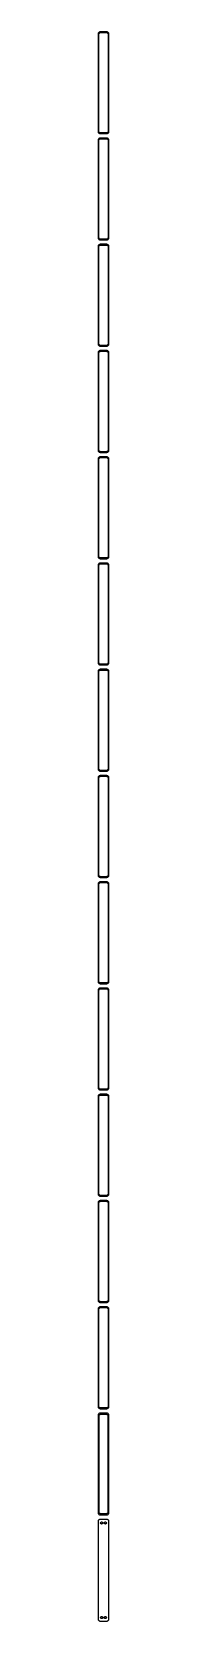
# Model space of a CAD drawing. Header units: metres. Extents: x -11 to 11, y 3180 to 6456.
import ezdxf

# ---------------------------------------------------------------- set-up
doc = ezdxf.new("R2010")
doc.units = ezdxf.units.M

msp = doc.modelspace()

# ---------------------------------------------------------------- linework, layer by layer
for p, q in [((-10.2951, 6453.94), (-10.6315, 6453.41)), ((-9.89484, 6454.42), (-10.2951, 6453.94)), ((-9.43712, 6454.85), (-9.89484, 6454.42)), ((-8.92912, 6455.22), (-9.43712, 6454.85)), ((-8.37889, 6455.52), (-8.92912, 6455.22)), ((-7.79507, 6455.76), (-8.37889, 6455.52)), ((-8.29968, 6453.58), (-7.8933, 6453.88)), ((-7.8933, 6453.88), (-7.45311, 6454.12)), ((-7.1869, 6455.91), (-7.79507, 6455.76)), ((-7.45311, 6454.12), (-6.98605, 6454.3)), ((-6.56395, 6455.99), (-7.1869, 6455.91)), ((-6.98605, 6454.3), (-6.49951, 6454.43)), ((6.56395, 6455.99), (-6.56395, 6455.99)), ((-6.49951, 6454.43), (-6.00116, 6454.49)), ((-6.00116, 6454.49), (6.00116, 6454.49)), ((6.00116, 6454.49), (6.49951, 6454.43)), ((6.49951, 6454.43), (6.98605, 6454.3)), ((7.1869, 6455.91), (6.56395, 6455.99)), ((6.98605, 6454.3), (7.45311, 6454.12)), ((7.79507, 6455.76), (7.1869, 6455.91)), ((7.45311, 6454.12), (7.8933, 6453.88)), ((8.37889, 6455.52), (7.79507, 6455.76)), ((7.8933, 6453.88), (8.29968, 6453.58)), ((8.92912, 6455.22), (8.37889, 6455.52)), ((9.43712, 6454.85), (8.92912, 6455.22)), ((9.89484, 6454.42), (9.43712, 6454.85)), ((10.2951, 6453.94), (9.89484, 6454.42)), ((10.6315, 6453.41), (10.2951, 6453.94)), ((-11.2106, 6451.63), (-11.25, 6451)), ((-11.25, 6451), (-11.25, 6251)), ((-11.0929, 6452.24), (-11.2106, 6451.63)), ((-10.8989, 6452.84), (-11.0929, 6452.24)), ((-10.6315, 6453.41), (-10.8989, 6452.84)), ((-9.75, 6450.5), (-9.71844, 6451)), ((-9.75, 6251.5), (-9.75, 6450.5)), ((-9.71844, 6451), (-9.62433, 6451.49)), ((-9.62433, 6451.49), (-9.4691, 6451.97)), ((-9.4691, 6451.97), (-9.25522, 6452.43)), ((-9.25522, 6452.43), (-8.98605, 6452.85)), ((-8.98605, 6452.85), (-8.66586, 6453.24)), ((-8.66586, 6453.24), (-8.29968, 6453.58)), ((8.29968, 6453.58), (8.66586, 6453.24)), ((8.66586, 6453.24), (8.98605, 6452.85)), ((8.98605, 6452.85), (9.25522, 6452.43)), ((9.25522, 6452.43), (9.4691, 6451.97)), ((9.4691, 6451.97), (9.62433, 6451.49)), ((9.62433, 6451.49), (9.71844, 6451)), ((9.71844, 6451), (9.75, 6450.5)), ((9.75, 6450.5), (9.75, 6251.5)), ((10.8989, 6452.84), (10.6315, 6453.41)), ((11.0929, 6452.24), (10.8989, 6452.84)), ((11.2106, 6451.63), (11.0929, 6452.24)), ((11.25, 6451), (11.2106, 6451.63)), ((11.25, 6251), (11.25, 6451)), ((-11.25, 6251), (-11.2106, 6250.37)), ((-11.2106, 6232.63), (-11.25, 6232)), ((-11.25, 6232), (-11.25, 6032)), ((-11.2106, 6250.37), (-11.0929, 6249.76)), ((-11.0929, 6233.24), (-11.2106, 6232.63)), ((-11.0929, 6249.76), (-10.8989, 6249.16)), ((-10.8989, 6233.84), (-11.0929, 6233.24)), ((-10.8989, 6249.16), (-10.6315, 6248.59)), ((-10.6315, 6234.41), (-10.8989, 6233.84)), ((-10.6315, 6248.59), (-10.2951, 6248.06)), ((-10.2951, 6234.94), (-10.6315, 6234.41)), ((-10.2951, 6248.06), (-9.89484, 6247.58)), ((-9.89484, 6235.42), (-10.2951, 6234.94)), ((-9.89484, 6247.58), (-9.43712, 6247.15)), ((-9.43712, 6235.85), (-9.89484, 6235.42)), ((-9.71844, 6251), (-9.75, 6251.5)), ((-9.75, 6231.5), (-9.71844, 6232)), ((-9.75, 6032.5), (-9.75, 6231.5)), ((-9.62433, 6250.51), (-9.71844, 6251)), ((-9.71844, 6232), (-9.62433, 6232.49)), ((-9.4691, 6250.03), (-9.62433, 6250.51)), ((-9.62433, 6232.49), (-9.4691, 6232.97)), ((-9.25522, 6249.57), (-9.4691, 6250.03)), ((-9.4691, 6232.97), (-9.25522, 6233.43)), ((-9.43712, 6247.15), (-8.92912, 6246.78)), ((-8.92912, 6236.22), (-9.43712, 6235.85)), ((-8.98605, 6249.15), (-9.25522, 6249.57)), ((-9.25522, 6233.43), (-8.98605, 6233.85)), ((-8.66586, 6248.76), (-8.98605, 6249.15)), ((-8.98605, 6233.85), (-8.66586, 6234.24)), ((-8.92912, 6246.78), (-8.37889, 6246.48)), ((-8.37889, 6236.52), (-8.92912, 6236.22)), ((-8.29968, 6248.42), (-8.66586, 6248.76)), ((-8.66586, 6234.24), (-8.29968, 6234.58)), ((-8.37889, 6246.48), (-7.79507, 6246.24)), ((-7.79507, 6236.76), (-8.37889, 6236.52)), ((-7.8933, 6248.12), (-8.29968, 6248.42)), ((-8.29968, 6234.58), (-7.8933, 6234.88)), ((-7.45311, 6247.88), (-7.8933, 6248.12)), ((-7.8933, 6234.88), (-7.45311, 6235.12)), ((-7.79507, 6246.24), (-7.1869, 6246.09)), ((-7.1869, 6236.91), (-7.79507, 6236.76)), ((-6.98605, 6247.7), (-7.45311, 6247.88)), ((-7.45311, 6235.12), (-6.98605, 6235.3)), ((-7.1869, 6246.09), (-6.56395, 6246.01)), ((-6.56395, 6236.99), (-7.1869, 6236.91)), ((-6.49951, 6247.57), (-6.98605, 6247.7)), ((-6.98605, 6235.3), (-6.49951, 6235.43)), ((-6.56395, 6246.01), (6.56395, 6246.01)), ((6.56395, 6236.99), (-6.56395, 6236.99)), ((-6.00116, 6247.51), (-6.49951, 6247.57)), ((-6.49951, 6235.43), (-6.00116, 6235.49)), ((6.00116, 6247.51), (-6.00116, 6247.51)), ((-6.00116, 6235.49), (6.00116, 6235.49)), ((6.49951, 6247.57), (6.00116, 6247.51)), ((6.00116, 6235.49), (6.49951, 6235.43)), ((6.98605, 6247.7), (6.49951, 6247.57)), ((6.49951, 6235.43), (6.98605, 6235.3)), ((6.56395, 6246.01), (7.1869, 6246.09)), ((7.1869, 6236.91), (6.56395, 6236.99)), ((7.45311, 6247.88), (6.98605, 6247.7)), ((6.98605, 6235.3), (7.45311, 6235.12)), ((7.1869, 6246.09), (7.79507, 6246.24)), ((7.79507, 6236.76), (7.1869, 6236.91)), ((7.8933, 6248.12), (7.45311, 6247.88)), ((7.45311, 6235.12), (7.8933, 6234.88)), ((7.79507, 6246.24), (8.37889, 6246.48)), ((8.37889, 6236.52), (7.79507, 6236.76)), ((8.29968, 6248.42), (7.8933, 6248.12)), ((7.8933, 6234.88), (8.29968, 6234.58)), ((8.66586, 6248.76), (8.29968, 6248.42)), ((8.29968, 6234.58), (8.66586, 6234.24)), ((8.37889, 6246.48), (8.92912, 6246.78)), ((8.92912, 6236.22), (8.37889, 6236.52)), ((8.98605, 6249.15), (8.66586, 6248.76)), ((8.66586, 6234.24), (8.98605, 6233.85)), ((8.92912, 6246.78), (9.43712, 6247.15)), ((9.43712, 6235.85), (8.92912, 6236.22)), ((9.25522, 6249.57), (8.98605, 6249.15)), ((8.98605, 6233.85), (9.25522, 6233.43)), ((9.4691, 6250.03), (9.25522, 6249.57)), ((9.25522, 6233.43), (9.4691, 6232.97)), ((9.43712, 6247.15), (9.89484, 6247.58)), ((9.89484, 6235.42), (9.43712, 6235.85)), ((9.62433, 6250.51), (9.4691, 6250.03)), ((9.4691, 6232.97), (9.62433, 6232.49)), ((9.71844, 6251), (9.62433, 6250.51)), ((9.62433, 6232.49), (9.71844, 6232)), ((9.75, 6251.5), (9.71844, 6251)), ((9.71844, 6232), (9.75, 6231.5)), ((9.75, 6231.5), (9.75, 6032.5)), ((9.89484, 6247.58), (10.2951, 6248.06)), ((10.2951, 6234.94), (9.89484, 6235.42)), ((10.2951, 6248.06), (10.6315, 6248.59)), ((10.6315, 6234.41), (10.2951, 6234.94)), ((10.6315, 6248.59), (10.8989, 6249.16)), ((10.8989, 6233.84), (10.6315, 6234.41)), ((10.8989, 6249.16), (11.0929, 6249.76)), ((11.0929, 6233.24), (10.8989, 6233.84)), ((11.0929, 6249.76), (11.2106, 6250.37)), ((11.2106, 6232.63), (11.0929, 6233.24)), ((11.2106, 6250.37), (11.25, 6251)), ((11.25, 6232), (11.2106, 6232.63)), ((11.25, 6032), (11.25, 6232)), ((-11.25, 6032), (-11.2106, 6031.37)), ((-11.2106, 6031.37), (-11.0929, 6030.76)), ((-11.0929, 6030.76), (-10.8989, 6030.16)), ((-10.8989, 6030.16), (-10.6315, 6029.59)), ((-10.6315, 6029.59), (-10.2951, 6029.06)), ((-10.2951, 6029.06), (-9.89484, 6028.58)), ((-9.89484, 6028.58), (-9.43712, 6028.15)), ((-9.71844, 6032), (-9.75, 6032.5)), ((-9.62433, 6031.51), (-9.71844, 6032)), ((-9.4691, 6031.03), (-9.62433, 6031.51)), ((-9.25522, 6030.57), (-9.4691, 6031.03)), ((-9.43712, 6028.15), (-8.92912, 6027.78)), ((-8.98605, 6030.15), (-9.25522, 6030.57)), ((-8.66586, 6029.76), (-8.98605, 6030.15)), ((-8.29968, 6029.42), (-8.66586, 6029.76)), ((-7.8933, 6029.12), (-8.29968, 6029.42)), ((-7.45311, 6028.88), (-7.8933, 6029.12)), ((-6.98605, 6028.7), (-7.45311, 6028.88)), ((-6.49951, 6028.57), (-6.98605, 6028.7)), ((-6.00116, 6028.51), (-6.49951, 6028.57)), ((6.00116, 6028.51), (-6.00116, 6028.51)), ((6.49951, 6028.57), (6.00116, 6028.51)), ((6.98605, 6028.7), (6.49951, 6028.57)), ((7.45311, 6028.88), (6.98605, 6028.7)), ((7.8933, 6029.12), (7.45311, 6028.88)), ((8.29968, 6029.42), (7.8933, 6029.12)), ((8.66586, 6029.76), (8.29968, 6029.42)), ((8.98605, 6030.15), (8.66586, 6029.76)), ((8.92912, 6027.78), (9.43712, 6028.15)), ((9.25522, 6030.57), (8.98605, 6030.15)), ((9.4691, 6031.03), (9.25522, 6030.57)), ((9.43712, 6028.15), (9.89484, 6028.58)), ((9.62433, 6031.51), (9.4691, 6031.03)), ((9.71844, 6032), (9.62433, 6031.51)), ((9.75, 6032.5), (9.71844, 6032)), ((9.89484, 6028.58), (10.2951, 6029.06)), ((10.2951, 6029.06), (10.6315, 6029.59)), ((10.6315, 6029.59), (10.8989, 6030.16)), ((10.8989, 6030.16), (11.0929, 6030.76)), ((11.0929, 6030.76), (11.2106, 6031.37)), ((11.2106, 6031.37), (11.25, 6032)), ((-11.2106, 6013.63), (-11.25, 6013)), ((-11.25, 6013), (-11.25, 5813)), ((-11.0929, 6014.24), (-11.2106, 6013.63)), ((-10.8989, 6014.84), (-11.0929, 6014.24)), ((-10.6315, 6015.41), (-10.8989, 6014.84)), ((-10.2951, 6015.94), (-10.6315, 6015.41)), ((-9.89484, 6016.42), (-10.2951, 6015.94)), ((-9.43712, 6016.85), (-9.89484, 6016.42)), ((-9.75, 6012.5), (-9.71844, 6013)), ((-9.75, 5813.5), (-9.75, 6012.5)), ((-9.71844, 6013), (-9.62433, 6013.49)), ((-9.62433, 6013.49), (-9.4691, 6013.97)), ((-9.4691, 6013.97), (-9.25522, 6014.43)), ((-8.92912, 6017.22), (-9.43712, 6016.85)), ((-9.25522, 6014.43), (-8.98605, 6014.85)), ((-8.98605, 6014.85), (-8.66586, 6015.24)), ((-8.92912, 6027.78), (-8.37889, 6027.48)), ((-8.37889, 6017.52), (-8.92912, 6017.22)), ((-8.66586, 6015.24), (-8.29968, 6015.58)), ((-8.37889, 6027.48), (-7.79507, 6027.24)), ((-7.79507, 6017.76), (-8.37889, 6017.52)), ((-8.29968, 6015.58), (-7.8933, 6015.88)), ((-7.8933, 6015.88), (-7.45311, 6016.12)), ((-7.79507, 6027.24), (-7.1869, 6027.09)), ((-7.1869, 6017.91), (-7.79507, 6017.76)), ((-7.45311, 6016.12), (-6.98605, 6016.3)), ((-7.1869, 6027.09), (-6.56395, 6027.01)), ((-6.56395, 6017.99), (-7.1869, 6017.91)), ((-6.98605, 6016.3), (-6.49951, 6016.43)), ((-6.56395, 6027.01), (6.56395, 6027.01)), ((6.56395, 6017.99), (-6.56395, 6017.99)), ((-6.49951, 6016.43), (-6.00116, 6016.49)), ((-6.00116, 6016.49), (6.00116, 6016.49)), ((6.00116, 6016.49), (6.49951, 6016.43)), ((6.49951, 6016.43), (6.98605, 6016.3)), ((6.56395, 6027.01), (7.1869, 6027.09)), ((7.1869, 6017.91), (6.56395, 6017.99)), ((6.98605, 6016.3), (7.45311, 6016.12)), ((7.1869, 6027.09), (7.79507, 6027.24)), ((7.79507, 6017.76), (7.1869, 6017.91)), ((7.45311, 6016.12), (7.8933, 6015.88)), ((7.79507, 6027.24), (8.37889, 6027.48)), ((8.37889, 6017.52), (7.79507, 6017.76)), ((7.8933, 6015.88), (8.29968, 6015.58)), ((8.29968, 6015.58), (8.66586, 6015.24)), ((8.37889, 6027.48), (8.92912, 6027.78)), ((8.92912, 6017.22), (8.37889, 6017.52)), ((8.66586, 6015.24), (8.98605, 6014.85)), ((9.43712, 6016.85), (8.92912, 6017.22)), ((8.98605, 6014.85), (9.25522, 6014.43)), ((9.25522, 6014.43), (9.4691, 6013.97)), ((9.89484, 6016.42), (9.43712, 6016.85)), ((9.4691, 6013.97), (9.62433, 6013.49)), ((9.62433, 6013.49), (9.71844, 6013)), ((9.71844, 6013), (9.75, 6012.5)), ((9.75, 6012.5), (9.75, 5813.5)), ((10.2951, 6015.94), (9.89484, 6016.42)), ((10.6315, 6015.41), (10.2951, 6015.94)), ((10.8989, 6014.84), (10.6315, 6015.41)), ((11.0929, 6014.24), (10.8989, 6014.84)), ((11.2106, 6013.63), (11.0929, 6014.24)), ((11.25, 6013), (11.2106, 6013.63)), ((11.25, 5813), (11.25, 6013)), ((-11.25, 5813), (-11.2106, 5812.37)), ((-11.2106, 5812.37), (-11.0929, 5811.76)), ((-11.0929, 5811.76), (-10.8989, 5811.16)), ((-10.8989, 5811.16), (-10.6315, 5810.59)), ((-10.6315, 5810.59), (-10.2951, 5810.06)), ((-10.2951, 5810.06), (-9.89484, 5809.58)), ((-9.89484, 5809.58), (-9.43712, 5809.15)), ((-9.71844, 5813), (-9.75, 5813.5)), ((-9.62433, 5812.51), (-9.71844, 5813)), ((-9.4691, 5812.03), (-9.62433, 5812.51)), ((-9.25522, 5811.57), (-9.4691, 5812.03)), ((-9.43712, 5809.15), (-8.92912, 5808.78)), ((-8.98605, 5811.15), (-9.25522, 5811.57)), ((-8.66586, 5810.76), (-8.98605, 5811.15)), ((-8.92912, 5808.78), (-8.37889, 5808.48)), ((-8.37889, 5798.52), (-8.92912, 5798.22)), ((-8.29968, 5810.42), (-8.66586, 5810.76)), ((-8.37889, 5808.48), (-7.79507, 5808.24)), ((-7.79507, 5798.76), (-8.37889, 5798.52)), ((-7.8933, 5810.12), (-8.29968, 5810.42)), ((-7.45311, 5809.88), (-7.8933, 5810.12)), ((-7.79507, 5808.24), (-7.1869, 5808.09)), ((-7.1869, 5798.91), (-7.79507, 5798.76)), ((-6.98605, 5809.7), (-7.45311, 5809.88)), ((-7.1869, 5808.09), (-6.56395, 5808.01)), ((-6.56395, 5798.99), (-7.1869, 5798.91)), ((-6.49951, 5809.57), (-6.98605, 5809.7)), ((-6.56395, 5808.01), (6.56395, 5808.01)), ((6.56395, 5798.99), (-6.56395, 5798.99)), ((-6.00116, 5809.51), (-6.49951, 5809.57)), ((6.00116, 5809.51), (-6.00116, 5809.51)), ((6.49951, 5809.57), (6.00116, 5809.51)), ((6.98605, 5809.7), (6.49951, 5809.57)), ((6.56395, 5808.01), (7.1869, 5808.09)), ((7.1869, 5798.91), (6.56395, 5798.99)), ((7.45311, 5809.88), (6.98605, 5809.7)), ((7.1869, 5808.09), (7.79507, 5808.24)), ((7.79507, 5798.76), (7.1869, 5798.91)), ((7.8933, 5810.12), (7.45311, 5809.88)), ((7.79507, 5808.24), (8.37889, 5808.48)), ((8.37889, 5798.52), (7.79507, 5798.76)), ((8.29968, 5810.42), (7.8933, 5810.12)), ((8.66586, 5810.76), (8.29968, 5810.42)), ((8.37889, 5808.48), (8.92912, 5808.78)), ((8.92912, 5798.22), (8.37889, 5798.52)), ((8.98605, 5811.15), (8.66586, 5810.76)), ((8.92912, 5808.78), (9.43712, 5809.15)), ((9.25522, 5811.57), (8.98605, 5811.15)), ((9.4691, 5812.03), (9.25522, 5811.57)), ((9.43712, 5809.15), (9.89484, 5809.58)), ((9.62433, 5812.51), (9.4691, 5812.03)), ((9.71844, 5813), (9.62433, 5812.51)), ((9.75, 5813.5), (9.71844, 5813)), ((9.89484, 5809.58), (10.2951, 5810.06)), ((10.2951, 5810.06), (10.6315, 5810.59)), ((10.6315, 5810.59), (10.8989, 5811.16)), ((10.8989, 5811.16), (11.0929, 5811.76)), ((11.0929, 5811.76), (11.2106, 5812.37)), ((11.2106, 5812.37), (11.25, 5813)), ((-11.2106, 5794.63), (-11.25, 5794)), ((-11.25, 5794), (-11.25, 5594)), ((-11.0929, 5795.24), (-11.2106, 5794.63)), ((-10.8989, 5795.84), (-11.0929, 5795.24)), ((-10.6315, 5796.41), (-10.8989, 5795.84)), ((-10.2951, 5796.94), (-10.6315, 5796.41)), ((-9.89484, 5797.42), (-10.2951, 5796.94)), ((-9.43712, 5797.85), (-9.89484, 5797.42)), ((-9.75, 5793.5), (-9.71844, 5794)), ((-9.75, 5594.5), (-9.75, 5793.5)), ((-9.71844, 5794), (-9.62433, 5794.49)), ((-9.62433, 5794.49), (-9.4691, 5794.97)), ((-9.4691, 5794.97), (-9.25522, 5795.43)), ((-8.92912, 5798.22), (-9.43712, 5797.85)), ((-9.25522, 5795.43), (-8.98605, 5795.85)), ((-8.98605, 5795.85), (-8.66586, 5796.24)), ((-8.66586, 5796.24), (-8.29968, 5796.58)), ((-8.29968, 5796.58), (-7.8933, 5796.88)), ((-7.8933, 5796.88), (-7.45311, 5797.12)), ((-7.45311, 5797.12), (-6.98605, 5797.3)), ((-6.98605, 5797.3), (-6.49951, 5797.43)), ((-6.49951, 5797.43), (-6.00116, 5797.49)), ((-6.00116, 5797.49), (6.00116, 5797.49)), ((6.00116, 5797.49), (6.49951, 5797.43)), ((6.49951, 5797.43), (6.98605, 5797.3)), ((6.98605, 5797.3), (7.45311, 5797.12)), ((7.45311, 5797.12), (7.8933, 5796.88)), ((7.8933, 5796.88), (8.29968, 5796.58)), ((8.29968, 5796.58), (8.66586, 5796.24)), ((8.66586, 5796.24), (8.98605, 5795.85)), ((9.43712, 5797.85), (8.92912, 5798.22)), ((8.98605, 5795.85), (9.25522, 5795.43)), ((9.25522, 5795.43), (9.4691, 5794.97)), ((9.89484, 5797.42), (9.43712, 5797.85)), ((9.4691, 5794.97), (9.62433, 5794.49)), ((9.62433, 5794.49), (9.71844, 5794)), ((9.71844, 5794), (9.75, 5793.5)), ((9.75, 5793.5), (9.75, 5594.5)), ((10.2951, 5796.94), (9.89484, 5797.42)), ((10.6315, 5796.41), (10.2951, 5796.94)), ((10.8989, 5795.84), (10.6315, 5796.41)), ((11.0929, 5795.24), (10.8989, 5795.84)), ((11.2106, 5794.63), (11.0929, 5795.24)), ((11.25, 5794), (11.2106, 5794.63)), ((11.25, 5594), (11.25, 5794)), ((-11.25, 5594), (-11.2106, 5593.37)), ((-11.2106, 5575.63), (-11.25, 5575)), ((-11.25, 5575), (-11.25, 5375)), ((-11.2106, 5593.37), (-11.0929, 5592.76)), ((-11.0929, 5576.24), (-11.2106, 5575.63)), ((-11.0929, 5592.76), (-10.8989, 5592.16)), ((-10.8989, 5576.84), (-11.0929, 5576.24)), ((-10.8989, 5592.16), (-10.6315, 5591.59)), ((-10.6315, 5577.41), (-10.8989, 5576.84)), ((-10.6315, 5591.59), (-10.2951, 5591.06)), ((-10.2951, 5577.94), (-10.6315, 5577.41)), ((-10.2951, 5591.06), (-9.89484, 5590.58)), ((-9.89484, 5578.42), (-10.2951, 5577.94)), ((-9.89484, 5590.58), (-9.43712, 5590.15)), ((-9.43712, 5578.85), (-9.89484, 5578.42)), ((-9.71844, 5594), (-9.75, 5594.5)), ((-9.75, 5574.5), (-9.71844, 5575)), ((-9.75, 5375.5), (-9.75, 5574.5)), ((-9.62433, 5593.51), (-9.71844, 5594)), ((-9.71844, 5575), (-9.62433, 5575.49)), ((-9.4691, 5593.03), (-9.62433, 5593.51)), ((-9.62433, 5575.49), (-9.4691, 5575.97)), ((-9.25522, 5592.57), (-9.4691, 5593.03)), ((-9.4691, 5575.97), (-9.25522, 5576.43)), ((-9.43712, 5590.15), (-8.92912, 5589.78)), ((-8.92912, 5579.22), (-9.43712, 5578.85)), ((-8.98605, 5592.15), (-9.25522, 5592.57)), ((-9.25522, 5576.43), (-8.98605, 5576.85)), ((-8.66586, 5591.76), (-8.98605, 5592.15)), ((-8.98605, 5576.85), (-8.66586, 5577.24)), ((-8.92912, 5589.78), (-8.37889, 5589.48)), ((-8.37889, 5579.52), (-8.92912, 5579.22)), ((-8.29968, 5591.42), (-8.66586, 5591.76)), ((-8.66586, 5577.24), (-8.29968, 5577.58)), ((-8.37889, 5589.48), (-7.79507, 5589.24)), ((-7.79507, 5579.76), (-8.37889, 5579.52)), ((-7.8933, 5591.12), (-8.29968, 5591.42)), ((-8.29968, 5577.58), (-7.8933, 5577.88)), ((-7.45311, 5590.88), (-7.8933, 5591.12)), ((-7.8933, 5577.88), (-7.45311, 5578.12)), ((-7.79507, 5589.24), (-7.1869, 5589.09)), ((-7.1869, 5579.91), (-7.79507, 5579.76)), ((-6.98605, 5590.7), (-7.45311, 5590.88)), ((-7.45311, 5578.12), (-6.98605, 5578.3)), ((-7.1869, 5589.09), (-6.56395, 5589.01)), ((-6.56395, 5579.99), (-7.1869, 5579.91)), ((-6.49951, 5590.57), (-6.98605, 5590.7)), ((-6.98605, 5578.3), (-6.49951, 5578.43)), ((-6.56395, 5589.01), (6.56395, 5589.01)), ((6.56395, 5579.99), (-6.56395, 5579.99)), ((-6.00116, 5590.51), (-6.49951, 5590.57)), ((-6.49951, 5578.43), (-6.00116, 5578.49)), ((6.00116, 5590.51), (-6.00116, 5590.51)), ((-6.00116, 5578.49), (6.00116, 5578.49)), ((6.49951, 5590.57), (6.00116, 5590.51)), ((6.00116, 5578.49), (6.49951, 5578.43)), ((6.98605, 5590.7), (6.49951, 5590.57)), ((6.49951, 5578.43), (6.98605, 5578.3)), ((6.56395, 5589.01), (7.1869, 5589.09)), ((7.1869, 5579.91), (6.56395, 5579.99)), ((7.45311, 5590.88), (6.98605, 5590.7)), ((6.98605, 5578.3), (7.45311, 5578.12)), ((7.1869, 5589.09), (7.79507, 5589.24)), ((7.79507, 5579.76), (7.1869, 5579.91)), ((7.8933, 5591.12), (7.45311, 5590.88)), ((7.45311, 5578.12), (7.8933, 5577.88)), ((7.79507, 5589.24), (8.37889, 5589.48)), ((8.37889, 5579.52), (7.79507, 5579.76)), ((8.29968, 5591.42), (7.8933, 5591.12)), ((7.8933, 5577.88), (8.29968, 5577.58)), ((8.66586, 5591.76), (8.29968, 5591.42)), ((8.29968, 5577.58), (8.66586, 5577.24)), ((8.37889, 5589.48), (8.92912, 5589.78)), ((8.92912, 5579.22), (8.37889, 5579.52)), ((8.98605, 5592.15), (8.66586, 5591.76)), ((8.66586, 5577.24), (8.98605, 5576.85)), ((8.92912, 5589.78), (9.43712, 5590.15)), ((9.43712, 5578.85), (8.92912, 5579.22)), ((9.25522, 5592.57), (8.98605, 5592.15)), ((8.98605, 5576.85), (9.25522, 5576.43)), ((9.4691, 5593.03), (9.25522, 5592.57)), ((9.25522, 5576.43), (9.4691, 5575.97)), ((9.43712, 5590.15), (9.89484, 5590.58)), ((9.89484, 5578.42), (9.43712, 5578.85)), ((9.62433, 5593.51), (9.4691, 5593.03)), ((9.4691, 5575.97), (9.62433, 5575.49)), ((9.71844, 5594), (9.62433, 5593.51)), ((9.62433, 5575.49), (9.71844, 5575)), ((9.75, 5594.5), (9.71844, 5594)), ((9.71844, 5575), (9.75, 5574.5)), ((9.75, 5574.5), (9.75, 5375.5)), ((9.89484, 5590.58), (10.2951, 5591.06)), ((10.2951, 5577.94), (9.89484, 5578.42)), ((10.2951, 5591.06), (10.6315, 5591.59)), ((10.6315, 5577.41), (10.2951, 5577.94)), ((10.6315, 5591.59), (10.8989, 5592.16)), ((10.8989, 5576.84), (10.6315, 5577.41)), ((10.8989, 5592.16), (11.0929, 5592.76)), ((11.0929, 5576.24), (10.8989, 5576.84)), ((11.0929, 5592.76), (11.2106, 5593.37)), ((11.2106, 5575.63), (11.0929, 5576.24)), ((11.2106, 5593.37), (11.25, 5594)), ((11.25, 5575), (11.2106, 5575.63)), ((11.25, 5375), (11.25, 5575)), ((-11.25, 5375), (-11.2106, 5374.37)), ((-11.2106, 5374.37), (-11.0929, 5373.76)), ((-11.0929, 5373.76), (-10.8989, 5373.16)), ((-10.8989, 5373.16), (-10.6315, 5372.59)), ((-9.71844, 5375), (-9.75, 5375.5)), ((-9.62433, 5374.51), (-9.71844, 5375)), ((-9.4691, 5374.03), (-9.62433, 5374.51)), ((-9.25522, 5373.57), (-9.4691, 5374.03)), ((-8.98605, 5373.15), (-9.25522, 5373.57)), ((-8.66586, 5372.76), (-8.98605, 5373.15)), ((-8.29968, 5372.42), (-8.66586, 5372.76)), ((8.66586, 5372.76), (8.29968, 5372.42)), ((8.98605, 5373.15), (8.66586, 5372.76)), ((9.25522, 5373.57), (8.98605, 5373.15)), ((9.4691, 5374.03), (9.25522, 5373.57)), ((9.62433, 5374.51), (9.4691, 5374.03)), ((9.71844, 5375), (9.62433, 5374.51)), ((9.75, 5375.5), (9.71844, 5375)), ((10.6315, 5372.59), (10.8989, 5373.16)), ((10.8989, 5373.16), (11.0929, 5373.76)), ((11.0929, 5373.76), (11.2106, 5374.37)), ((11.2106, 5374.37), (11.25, 5375)), ((-11.2106, 5356.63), (-11.25, 5356)), ((-11.25, 5356), (-11.25, 5156)), ((-11.0929, 5357.24), (-11.2106, 5356.63)), ((-10.8989, 5357.84), (-11.0929, 5357.24)), ((-10.6315, 5358.41), (-10.8989, 5357.84)), ((-10.6315, 5372.59), (-10.2951, 5372.06)), ((-10.2951, 5358.94), (-10.6315, 5358.41)), ((-10.2951, 5372.06), (-9.89484, 5371.58)), ((-9.89484, 5359.42), (-10.2951, 5358.94)), ((-9.89484, 5371.58), (-9.43712, 5371.15)), ((-9.43712, 5359.85), (-9.89484, 5359.42)), ((-9.75, 5355.5), (-9.71844, 5356)), ((-9.75, 5156.5), (-9.75, 5355.5)), ((-9.71844, 5356), (-9.62433, 5356.49)), ((-9.62433, 5356.49), (-9.4691, 5356.97)), ((-9.4691, 5356.97), (-9.25522, 5357.43)), ((-9.43712, 5371.15), (-8.92912, 5370.78)), ((-8.92912, 5360.22), (-9.43712, 5359.85)), ((-9.25522, 5357.43), (-8.98605, 5357.85)), ((-8.98605, 5357.85), (-8.66586, 5358.24)), ((-8.92912, 5370.78), (-8.37889, 5370.48)), ((-8.37889, 5360.52), (-8.92912, 5360.22)), ((-8.66586, 5358.24), (-8.29968, 5358.58)), ((-8.37889, 5370.48), (-7.79507, 5370.24)), ((-7.79507, 5360.76), (-8.37889, 5360.52)), ((-7.8933, 5372.12), (-8.29968, 5372.42)), ((-8.29968, 5358.58), (-7.8933, 5358.88)), ((-7.45311, 5371.88), (-7.8933, 5372.12)), ((-7.8933, 5358.88), (-7.45311, 5359.12)), ((-7.79507, 5370.24), (-7.1869, 5370.09)), ((-7.1869, 5360.91), (-7.79507, 5360.76)), ((-6.98605, 5371.7), (-7.45311, 5371.88)), ((-7.45311, 5359.12), (-6.98605, 5359.3)), ((-7.1869, 5370.09), (-6.56395, 5370.01)), ((-6.56395, 5360.99), (-7.1869, 5360.91)), ((-6.49951, 5371.57), (-6.98605, 5371.7)), ((-6.98605, 5359.3), (-6.49951, 5359.43)), ((-6.56395, 5370.01), (6.56395, 5370.01)), ((6.56395, 5360.99), (-6.56395, 5360.99)), ((-6.00116, 5371.51), (-6.49951, 5371.57)), ((-6.49951, 5359.43), (-6.00116, 5359.49)), ((6.00116, 5371.51), (-6.00116, 5371.51)), ((-6.00116, 5359.49), (6.00116, 5359.49)), ((6.49951, 5371.57), (6.00116, 5371.51)), ((6.00116, 5359.49), (6.49951, 5359.43)), ((6.98605, 5371.7), (6.49951, 5371.57)), ((6.49951, 5359.43), (6.98605, 5359.3)), ((6.56395, 5370.01), (7.1869, 5370.09)), ((7.1869, 5360.91), (6.56395, 5360.99)), ((7.45311, 5371.88), (6.98605, 5371.7)), ((6.98605, 5359.3), (7.45311, 5359.12)), ((7.1869, 5370.09), (7.79507, 5370.24)), ((7.79507, 5360.76), (7.1869, 5360.91)), ((7.8933, 5372.12), (7.45311, 5371.88)), ((7.45311, 5359.12), (7.8933, 5358.88)), ((7.79507, 5370.24), (8.37889, 5370.48)), ((8.37889, 5360.52), (7.79507, 5360.76)), ((8.29968, 5372.42), (7.8933, 5372.12)), ((7.8933, 5358.88), (8.29968, 5358.58)), ((8.29968, 5358.58), (8.66586, 5358.24)), ((8.37889, 5370.48), (8.92912, 5370.78)), ((8.92912, 5360.22), (8.37889, 5360.52)), ((8.66586, 5358.24), (8.98605, 5357.85)), ((8.92912, 5370.78), (9.43712, 5371.15)), ((9.43712, 5359.85), (8.92912, 5360.22)), ((8.98605, 5357.85), (9.25522, 5357.43)), ((9.25522, 5357.43), (9.4691, 5356.97)), ((9.43712, 5371.15), (9.89484, 5371.58)), ((9.89484, 5359.42), (9.43712, 5359.85)), ((9.4691, 5356.97), (9.62433, 5356.49)), ((9.62433, 5356.49), (9.71844, 5356)), ((9.71844, 5356), (9.75, 5355.5)), ((9.75, 5355.5), (9.75, 5156.5)), ((9.89484, 5371.58), (10.2951, 5372.06)), ((10.2951, 5358.94), (9.89484, 5359.42)), ((10.2951, 5372.06), (10.6315, 5372.59)), ((10.6315, 5358.41), (10.2951, 5358.94)), ((10.8989, 5357.84), (10.6315, 5358.41)), ((11.0929, 5357.24), (10.8989, 5357.84)), ((11.2106, 5356.63), (11.0929, 5357.24)), ((11.25, 5356), (11.2106, 5356.63)), ((11.25, 5156), (11.25, 5356)), ((-11.25, 5156), (-11.2106, 5155.37)), ((-11.2106, 5155.37), (-11.0929, 5154.76)), ((-11.0929, 5154.76), (-10.8989, 5154.16)), ((-10.8989, 5154.16), (-10.6315, 5153.59)), ((-10.6315, 5153.59), (-10.2951, 5153.06)), ((-10.2951, 5153.06), (-9.89484, 5152.58)), ((-9.89484, 5152.58), (-9.43712, 5152.15)), ((-9.71844, 5156), (-9.75, 5156.5)), ((-9.62433, 5155.51), (-9.71844, 5156)), ((-9.4691, 5155.03), (-9.62433, 5155.51)), ((-9.25522, 5154.57), (-9.4691, 5155.03)), ((-9.43712, 5152.15), (-8.92912, 5151.78)), ((-8.98605, 5154.15), (-9.25522, 5154.57)), ((-8.66586, 5153.76), (-8.98605, 5154.15)), ((-8.92912, 5151.78), (-8.37889, 5151.48)), ((-8.29968, 5153.42), (-8.66586, 5153.76)), ((-8.37889, 5151.48), (-7.79507, 5151.24)), ((-7.8933, 5153.12), (-8.29968, 5153.42)), ((-7.45311, 5152.88), (-7.8933, 5153.12)), ((-7.79507, 5151.24), (-7.1869, 5151.09)), ((-6.98605, 5152.7), (-7.45311, 5152.88)), ((-7.1869, 5151.09), (-6.56395, 5151.01)), ((-6.49951, 5152.57), (-6.98605, 5152.7)), ((-6.56395, 5151.01), (6.56395, 5151.01)), ((-6.00116, 5152.51), (-6.49951, 5152.57)), ((6.00116, 5152.51), (-6.00116, 5152.51)), ((6.49951, 5152.57), (6.00116, 5152.51)), ((6.98605, 5152.7), (6.49951, 5152.57)), ((6.56395, 5151.01), (7.1869, 5151.09)), ((7.45311, 5152.88), (6.98605, 5152.7)), ((7.1869, 5151.09), (7.79507, 5151.24)), ((7.8933, 5153.12), (7.45311, 5152.88)), ((7.79507, 5151.24), (8.37889, 5151.48)), ((8.29968, 5153.42), (7.8933, 5153.12)), ((8.66586, 5153.76), (8.29968, 5153.42)), ((8.37889, 5151.48), (8.92912, 5151.78)), ((8.98605, 5154.15), (8.66586, 5153.76)), ((8.92912, 5151.78), (9.43712, 5152.15)), ((9.25522, 5154.57), (8.98605, 5154.15)), ((9.4691, 5155.03), (9.25522, 5154.57)), ((9.43712, 5152.15), (9.89484, 5152.58)), ((9.62433, 5155.51), (9.4691, 5155.03)), ((9.71844, 5156), (9.62433, 5155.51)), ((9.75, 5156.5), (9.71844, 5156)), ((9.89484, 5152.58), (10.2951, 5153.06)), ((10.2951, 5153.06), (10.6315, 5153.59)), ((10.6315, 5153.59), (10.8989, 5154.16)), ((10.8989, 5154.16), (11.0929, 5154.76)), ((11.0929, 5154.76), (11.2106, 5155.37)), ((11.2106, 5155.37), (11.25, 5156)), ((-11.2106, 5137.63), (-11.25, 5137)), ((-11.25, 5137), (-11.25, 4937)), ((-11.0929, 5138.24), (-11.2106, 5137.63)), ((-10.8989, 5138.84), (-11.0929, 5138.24)), ((-10.6315, 5139.41), (-10.8989, 5138.84)), ((-10.2951, 5139.94), (-10.6315, 5139.41)), ((-9.89484, 5140.42), (-10.2951, 5139.94)), ((-9.43712, 5140.85), (-9.89484, 5140.42)), ((-9.75, 5136.5), (-9.71844, 5137)), ((-9.75, 4937.5), (-9.75, 5136.5)), ((-9.71844, 5137), (-9.62433, 5137.49)), ((-9.62433, 5137.49), (-9.4691, 5137.97)), ((-9.4691, 5137.97), (-9.25522, 5138.43)), ((-8.92912, 5141.22), (-9.43712, 5140.85)), ((-9.25522, 5138.43), (-8.98605, 5138.85)), ((-8.98605, 5138.85), (-8.66586, 5139.24)), ((-8.37889, 5141.52), (-8.92912, 5141.22)), ((-8.66586, 5139.24), (-8.29968, 5139.58)), ((-7.79507, 5141.76), (-8.37889, 5141.52)), ((-8.29968, 5139.58), (-7.8933, 5139.88)), ((-7.8933, 5139.88), (-7.45311, 5140.12)), ((-7.1869, 5141.91), (-7.79507, 5141.76)), ((-7.45311, 5140.12), (-6.98605, 5140.3)), ((-6.56395, 5141.99), (-7.1869, 5141.91)), ((-6.98605, 5140.3), (-6.49951, 5140.43)), ((6.56395, 5141.99), (-6.56395, 5141.99)), ((-6.49951, 5140.43), (-6.00116, 5140.49)), ((-6.00116, 5140.49), (6.00116, 5140.49)), ((6.00116, 5140.49), (6.49951, 5140.43)), ((6.49951, 5140.43), (6.98605, 5140.3)), ((7.1869, 5141.91), (6.56395, 5141.99)), ((6.98605, 5140.3), (7.45311, 5140.12)), ((7.79507, 5141.76), (7.1869, 5141.91)), ((7.45311, 5140.12), (7.8933, 5139.88)), ((8.37889, 5141.52), (7.79507, 5141.76)), ((7.8933, 5139.88), (8.29968, 5139.58)), ((8.29968, 5139.58), (8.66586, 5139.24)), ((8.92912, 5141.22), (8.37889, 5141.52)), ((8.66586, 5139.24), (8.98605, 5138.85)), ((9.43712, 5140.85), (8.92912, 5141.22)), ((8.98605, 5138.85), (9.25522, 5138.43)), ((9.25522, 5138.43), (9.4691, 5137.97)), ((9.89484, 5140.42), (9.43712, 5140.85)), ((9.4691, 5137.97), (9.62433, 5137.49)), ((9.62433, 5137.49), (9.71844, 5137)), ((9.71844, 5137), (9.75, 5136.5)), ((9.75, 5136.5), (9.75, 4937.5)), ((10.2951, 5139.94), (9.89484, 5140.42)), ((10.6315, 5139.41), (10.2951, 5139.94)), ((10.8989, 5138.84), (10.6315, 5139.41)), ((11.0929, 5138.24), (10.8989, 5138.84)), ((11.2106, 5137.63), (11.0929, 5138.24)), ((11.25, 5137), (11.2106, 5137.63)), ((11.25, 4937), (11.25, 5137)), ((-11.25, 4937), (-11.2106, 4936.37)), ((-11.2106, 4918.63), (-11.25, 4918)), ((-11.25, 4918), (-11.25, 4718)), ((-11.2106, 4936.37), (-11.0929, 4935.76)), ((-11.0929, 4919.24), (-11.2106, 4918.63)), ((-11.0929, 4935.76), (-10.8989, 4935.16)), ((-10.8989, 4919.84), (-11.0929, 4919.24)), ((-10.8989, 4935.16), (-10.6315, 4934.59)), ((-10.6315, 4920.41), (-10.8989, 4919.84)), ((-10.6315, 4934.59), (-10.2951, 4934.06)), ((-10.2951, 4920.94), (-10.6315, 4920.41)), ((-10.2951, 4934.06), (-9.89484, 4933.58)), ((-9.89484, 4921.42), (-10.2951, 4920.94)), ((-9.89484, 4933.58), (-9.43712, 4933.15)), ((-9.43712, 4921.85), (-9.89484, 4921.42)), ((-9.71844, 4937), (-9.75, 4937.5)), ((-9.75, 4917.5), (-9.71844, 4918)), ((-9.75, 4718.5), (-9.75, 4917.5)), ((-9.62433, 4936.51), (-9.71844, 4937)), ((-9.71844, 4918), (-9.62433, 4918.49)), ((-9.4691, 4936.03), (-9.62433, 4936.51)), ((-9.62433, 4918.49), (-9.4691, 4918.97)), ((-9.25522, 4935.57), (-9.4691, 4936.03)), ((-9.4691, 4918.97), (-9.25522, 4919.43)), ((-9.43712, 4933.15), (-8.92912, 4932.78)), ((-8.92912, 4922.22), (-9.43712, 4921.85)), ((-8.98605, 4935.15), (-9.25522, 4935.57)), ((-9.25522, 4919.43), (-8.98605, 4919.85)), ((-8.66586, 4934.76), (-8.98605, 4935.15)), ((-8.98605, 4919.85), (-8.66586, 4920.24)), ((-8.92912, 4932.78), (-8.37889, 4932.48)), ((-8.37889, 4922.52), (-8.92912, 4922.22)), ((-8.29968, 4934.42), (-8.66586, 4934.76)), ((-8.66586, 4920.24), (-8.29968, 4920.58)), ((-8.37889, 4932.48), (-7.79507, 4932.24)), ((-7.79507, 4922.76), (-8.37889, 4922.52)), ((-7.8933, 4934.12), (-8.29968, 4934.42)), ((-8.29968, 4920.58), (-7.8933, 4920.88)), ((-7.45311, 4933.88), (-7.8933, 4934.12)), ((-7.8933, 4920.88), (-7.45311, 4921.12)), ((-7.79507, 4932.24), (-7.1869, 4932.09)), ((-7.1869, 4922.91), (-7.79507, 4922.76)), ((-6.98605, 4933.7), (-7.45311, 4933.88)), ((-7.45311, 4921.12), (-6.98605, 4921.3)), ((-7.1869, 4932.09), (-6.56395, 4932.01)), ((-6.56395, 4922.99), (-7.1869, 4922.91)), ((-6.49951, 4933.57), (-6.98605, 4933.7)), ((-6.98605, 4921.3), (-6.49951, 4921.43)), ((-6.56395, 4932.01), (6.56395, 4932.01)), ((6.56395, 4922.99), (-6.56395, 4922.99)), ((-6.00116, 4933.51), (-6.49951, 4933.57)), ((-6.49951, 4921.43), (-6.00116, 4921.49)), ((6.00116, 4933.51), (-6.00116, 4933.51)), ((-6.00116, 4921.49), (6.00116, 4921.49)), ((6.49951, 4933.57), (6.00116, 4933.51)), ((6.00116, 4921.49), (6.49951, 4921.43)), ((6.98605, 4933.7), (6.49951, 4933.57)), ((6.49951, 4921.43), (6.98605, 4921.3)), ((6.56395, 4932.01), (7.1869, 4932.09)), ((7.1869, 4922.91), (6.56395, 4922.99)), ((7.45311, 4933.88), (6.98605, 4933.7)), ((6.98605, 4921.3), (7.45311, 4921.12)), ((7.1869, 4932.09), (7.79507, 4932.24)), ((7.79507, 4922.76), (7.1869, 4922.91)), ((7.8933, 4934.12), (7.45311, 4933.88)), ((7.45311, 4921.12), (7.8933, 4920.88)), ((7.79507, 4932.24), (8.37889, 4932.48)), ((8.37889, 4922.52), (7.79507, 4922.76)), ((8.29968, 4934.42), (7.8933, 4934.12)), ((7.8933, 4920.88), (8.29968, 4920.58)), ((8.66586, 4934.76), (8.29968, 4934.42)), ((8.29968, 4920.58), (8.66586, 4920.24)), ((8.37889, 4932.48), (8.92912, 4932.78)), ((8.92912, 4922.22), (8.37889, 4922.52)), ((8.98605, 4935.15), (8.66586, 4934.76)), ((8.66586, 4920.24), (8.98605, 4919.85)), ((8.92912, 4932.78), (9.43712, 4933.15)), ((9.43712, 4921.85), (8.92912, 4922.22)), ((9.25522, 4935.57), (8.98605, 4935.15)), ((8.98605, 4919.85), (9.25522, 4919.43)), ((9.4691, 4936.03), (9.25522, 4935.57)), ((9.25522, 4919.43), (9.4691, 4918.97)), ((9.43712, 4933.15), (9.89484, 4933.58)), ((9.89484, 4921.42), (9.43712, 4921.85)), ((9.62433, 4936.51), (9.4691, 4936.03)), ((9.4691, 4918.97), (9.62433, 4918.49)), ((9.71844, 4937), (9.62433, 4936.51)), ((9.62433, 4918.49), (9.71844, 4918)), ((9.75, 4937.5), (9.71844, 4937)), ((9.71844, 4918), (9.75, 4917.5)), ((9.75, 4917.5), (9.75, 4718.5)), ((9.89484, 4933.58), (10.2951, 4934.06)), ((10.2951, 4920.94), (9.89484, 4921.42)), ((10.2951, 4934.06), (10.6315, 4934.59)), ((10.6315, 4920.41), (10.2951, 4920.94)), ((10.6315, 4934.59), (10.8989, 4935.16)), ((10.8989, 4919.84), (10.6315, 4920.41)), ((10.8989, 4935.16), (11.0929, 4935.76)), ((11.0929, 4919.24), (10.8989, 4919.84)), ((11.0929, 4935.76), (11.2106, 4936.37)), ((11.2106, 4918.63), (11.0929, 4919.24)), ((11.2106, 4936.37), (11.25, 4937)), ((11.25, 4918), (11.2106, 4918.63)), ((11.25, 4718), (11.25, 4918)), ((-11.25, 4718), (-11.2106, 4717.37)), ((-9.71844, 4718), (-9.75, 4718.5)), ((-9.62433, 4717.51), (-9.71844, 4718)), ((-9.4691, 4717.03), (-9.62433, 4717.51)), ((9.62433, 4717.51), (9.4691, 4717.03)), ((9.71844, 4718), (9.62433, 4717.51)), ((9.75, 4718.5), (9.71844, 4718)), ((11.2106, 4717.37), (11.25, 4718)), ((-11.2106, 4699.63), (-11.25, 4699)), ((-11.25, 4699), (-11.25, 4499)), ((-11.2106, 4717.37), (-11.0929, 4716.76)), ((-11.0929, 4700.24), (-11.2106, 4699.63)), ((-11.0929, 4716.76), (-10.8989, 4716.16)), ((-10.8989, 4700.84), (-11.0929, 4700.24)), ((-10.8989, 4716.16), (-10.6315, 4715.59)), ((-10.6315, 4701.41), (-10.8989, 4700.84)), ((-10.6315, 4715.59), (-10.2951, 4715.06)), ((-10.2951, 4701.94), (-10.6315, 4701.41)), ((-10.2951, 4715.06), (-9.89484, 4714.58)), ((-9.89484, 4702.42), (-10.2951, 4701.94)), ((-9.89484, 4714.58), (-9.43712, 4714.15)), ((-9.43712, 4702.85), (-9.89484, 4702.42)), ((-9.75, 4698.5), (-9.71844, 4699)), ((-9.75, 4499.5), (-9.75, 4698.5)), ((-9.71844, 4699), (-9.62433, 4699.49)), ((-9.62433, 4699.49), (-9.4691, 4699.97)), ((-9.25522, 4716.57), (-9.4691, 4717.03)), ((-9.4691, 4699.97), (-9.25522, 4700.43)), ((-9.43712, 4714.15), (-8.92912, 4713.78)), ((-8.92912, 4703.22), (-9.43712, 4702.85)), ((-8.98605, 4716.15), (-9.25522, 4716.57)), ((-9.25522, 4700.43), (-8.98605, 4700.85)), ((-8.66586, 4715.76), (-8.98605, 4716.15)), ((-8.98605, 4700.85), (-8.66586, 4701.24)), ((-8.92912, 4713.78), (-8.37889, 4713.48)), ((-8.37889, 4703.52), (-8.92912, 4703.22)), ((-8.29968, 4715.42), (-8.66586, 4715.76)), ((-8.66586, 4701.24), (-8.29968, 4701.58)), ((-8.37889, 4713.48), (-7.79507, 4713.24)), ((-7.79507, 4703.76), (-8.37889, 4703.52)), ((-7.8933, 4715.12), (-8.29968, 4715.42)), ((-8.29968, 4701.58), (-7.8933, 4701.88)), ((-7.45311, 4714.88), (-7.8933, 4715.12)), ((-7.8933, 4701.88), (-7.45311, 4702.12)), ((-7.79507, 4713.24), (-7.1869, 4713.09)), ((-7.1869, 4703.91), (-7.79507, 4703.76)), ((-6.98605, 4714.7), (-7.45311, 4714.88)), ((-7.45311, 4702.12), (-6.98605, 4702.3)), ((-7.1869, 4713.09), (-6.56395, 4713.01)), ((-6.56395, 4703.99), (-7.1869, 4703.91)), ((-6.49951, 4714.57), (-6.98605, 4714.7)), ((-6.98605, 4702.3), (-6.49951, 4702.43)), ((-6.56395, 4713.01), (6.56395, 4713.01)), ((6.56395, 4703.99), (-6.56395, 4703.99)), ((-6.00116, 4714.51), (-6.49951, 4714.57)), ((-6.49951, 4702.43), (-6.00116, 4702.49)), ((6.00116, 4714.51), (-6.00116, 4714.51)), ((-6.00116, 4702.49), (6.00116, 4702.49)), ((6.49951, 4714.57), (6.00116, 4714.51)), ((6.00116, 4702.49), (6.49951, 4702.43)), ((6.98605, 4714.7), (6.49951, 4714.57)), ((6.49951, 4702.43), (6.98605, 4702.3)), ((6.56395, 4713.01), (7.1869, 4713.09)), ((7.1869, 4703.91), (6.56395, 4703.99)), ((7.45311, 4714.88), (6.98605, 4714.7)), ((6.98605, 4702.3), (7.45311, 4702.12)), ((7.1869, 4713.09), (7.79507, 4713.24)), ((7.79507, 4703.76), (7.1869, 4703.91)), ((7.8933, 4715.12), (7.45311, 4714.88)), ((7.45311, 4702.12), (7.8933, 4701.88)), ((7.79507, 4713.24), (8.37889, 4713.48)), ((8.37889, 4703.52), (7.79507, 4703.76)), ((8.29968, 4715.42), (7.8933, 4715.12)), ((7.8933, 4701.88), (8.29968, 4701.58)), ((8.66586, 4715.76), (8.29968, 4715.42)), ((8.29968, 4701.58), (8.66586, 4701.24)), ((8.37889, 4713.48), (8.92912, 4713.78)), ((8.92912, 4703.22), (8.37889, 4703.52)), ((8.98605, 4716.15), (8.66586, 4715.76)), ((8.66586, 4701.24), (8.98605, 4700.85)), ((8.92912, 4713.78), (9.43712, 4714.15)), ((9.43712, 4702.85), (8.92912, 4703.22)), ((9.25522, 4716.57), (8.98605, 4716.15)), ((8.98605, 4700.85), (9.25522, 4700.43)), ((9.4691, 4717.03), (9.25522, 4716.57)), ((9.25522, 4700.43), (9.4691, 4699.97)), ((9.43712, 4714.15), (9.89484, 4714.58)), ((9.89484, 4702.42), (9.43712, 4702.85)), ((9.4691, 4699.97), (9.62433, 4699.49)), ((9.62433, 4699.49), (9.71844, 4699)), ((9.71844, 4699), (9.75, 4698.5)), ((9.75, 4698.5), (9.75, 4499.5)), ((9.89484, 4714.58), (10.2951, 4715.06)), ((10.2951, 4701.94), (9.89484, 4702.42)), ((10.2951, 4715.06), (10.6315, 4715.59)), ((10.6315, 4701.41), (10.2951, 4701.94)), ((10.6315, 4715.59), (10.8989, 4716.16)), ((10.8989, 4700.84), (10.6315, 4701.41)), ((10.8989, 4716.16), (11.0929, 4716.76)), ((11.0929, 4700.24), (10.8989, 4700.84)), ((11.0929, 4716.76), (11.2106, 4717.37)), ((11.2106, 4699.63), (11.0929, 4700.24)), ((11.25, 4699), (11.2106, 4699.63)), ((11.25, 4499), (11.25, 4699)), ((-11.25, 4499), (-11.2106, 4498.37)), ((-11.2106, 4498.37), (-11.0929, 4497.76)), ((-11.0929, 4497.76), (-10.8989, 4497.16)), ((-10.8989, 4497.16), (-10.6315, 4496.59)), ((-10.6315, 4496.59), (-10.2951, 4496.06)), ((-10.2951, 4496.06), (-9.89484, 4495.58)), ((-9.89484, 4495.58), (-9.43712, 4495.15)), ((-9.71844, 4499), (-9.75, 4499.5)), ((-9.62433, 4498.51), (-9.71844, 4499)), ((-9.4691, 4498.03), (-9.62433, 4498.51)), ((-9.25522, 4497.57), (-9.4691, 4498.03)), ((-9.43712, 4495.15), (-8.92912, 4494.78)), ((-8.98605, 4497.15), (-9.25522, 4497.57)), ((-8.66586, 4496.76), (-8.98605, 4497.15)), ((-8.92912, 4494.78), (-8.37889, 4494.48)), ((-8.29968, 4496.42), (-8.66586, 4496.76)), ((-8.37889, 4494.48), (-7.79507, 4494.24)), ((-7.8933, 4496.12), (-8.29968, 4496.42)), ((-7.45311, 4495.88), (-7.8933, 4496.12)), ((-7.79507, 4494.24), (-7.1869, 4494.09)), ((-6.98605, 4495.7), (-7.45311, 4495.88)), ((-7.1869, 4494.09), (-6.56395, 4494.01)), ((-6.49951, 4495.57), (-6.98605, 4495.7)), ((-6.56395, 4494.01), (6.56395, 4494.01)), ((-6.00116, 4495.51), (-6.49951, 4495.57)), ((6.00116, 4495.51), (-6.00116, 4495.51)), ((6.49951, 4495.57), (6.00116, 4495.51)), ((6.98605, 4495.7), (6.49951, 4495.57)), ((6.56395, 4494.01), (7.1869, 4494.09)), ((7.45311, 4495.88), (6.98605, 4495.7)), ((7.1869, 4494.09), (7.79507, 4494.24)), ((7.8933, 4496.12), (7.45311, 4495.88)), ((7.79507, 4494.24), (8.37889, 4494.48)), ((8.29968, 4496.42), (7.8933, 4496.12)), ((8.66586, 4496.76), (8.29968, 4496.42)), ((8.37889, 4494.48), (8.92912, 4494.78)), ((8.98605, 4497.15), (8.66586, 4496.76)), ((8.92912, 4494.78), (9.43712, 4495.15)), ((9.25522, 4497.57), (8.98605, 4497.15)), ((9.4691, 4498.03), (9.25522, 4497.57)), ((9.43712, 4495.15), (9.89484, 4495.58)), ((9.62433, 4498.51), (9.4691, 4498.03)), ((9.71844, 4499), (9.62433, 4498.51)), ((9.75, 4499.5), (9.71844, 4499)), ((9.89484, 4495.58), (10.2951, 4496.06)), ((10.2951, 4496.06), (10.6315, 4496.59)), ((10.6315, 4496.59), (10.8989, 4497.16)), ((10.8989, 4497.16), (11.0929, 4497.76)), ((11.0929, 4497.76), (11.2106, 4498.37)), ((11.2106, 4498.37), (11.25, 4499)), ((-11.2106, 4480.63), (-11.25, 4480)), ((-11.25, 4480), (-11.25, 4280)), ((-11.0929, 4481.24), (-11.2106, 4480.63)), ((-10.8989, 4481.84), (-11.0929, 4481.24)), ((-10.6315, 4482.41), (-10.8989, 4481.84)), ((-10.2951, 4482.94), (-10.6315, 4482.41)), ((-9.89484, 4483.42), (-10.2951, 4482.94)), ((-9.43712, 4483.85), (-9.89484, 4483.42)), ((-9.75, 4479.5), (-9.71844, 4480)), ((-9.75, 4280.5), (-9.75, 4479.5)), ((-9.71844, 4480), (-9.62433, 4480.49)), ((-9.62433, 4480.49), (-9.4691, 4480.97)), ((-9.4691, 4480.97), (-9.25522, 4481.43)), ((-8.92912, 4484.22), (-9.43712, 4483.85)), ((-9.25522, 4481.43), (-8.98605, 4481.85)), ((-8.98605, 4481.85), (-8.66586, 4482.24)), ((-8.37889, 4484.52), (-8.92912, 4484.22)), ((-8.66586, 4482.24), (-8.29968, 4482.58)), ((-7.79507, 4484.76), (-8.37889, 4484.52)), ((-8.29968, 4482.58), (-7.8933, 4482.88)), ((-7.8933, 4482.88), (-7.45311, 4483.12)), ((-7.1869, 4484.91), (-7.79507, 4484.76)), ((-7.45311, 4483.12), (-6.98605, 4483.3)), ((-6.56395, 4484.99), (-7.1869, 4484.91)), ((-6.98605, 4483.3), (-6.49951, 4483.43)), ((6.56395, 4484.99), (-6.56395, 4484.99)), ((-6.49951, 4483.43), (-6.00116, 4483.49)), ((-6.00116, 4483.49), (6.00116, 4483.49)), ((6.00116, 4483.49), (6.49951, 4483.43)), ((6.49951, 4483.43), (6.98605, 4483.3)), ((7.1869, 4484.91), (6.56395, 4484.99)), ((6.98605, 4483.3), (7.45311, 4483.12)), ((7.79507, 4484.76), (7.1869, 4484.91)), ((7.45311, 4483.12), (7.8933, 4482.88)), ((8.37889, 4484.52), (7.79507, 4484.76)), ((7.8933, 4482.88), (8.29968, 4482.58)), ((8.29968, 4482.58), (8.66586, 4482.24)), ((8.92912, 4484.22), (8.37889, 4484.52)), ((8.66586, 4482.24), (8.98605, 4481.85)), ((9.43712, 4483.85), (8.92912, 4484.22)), ((8.98605, 4481.85), (9.25522, 4481.43)), ((9.25522, 4481.43), (9.4691, 4480.97)), ((9.89484, 4483.42), (9.43712, 4483.85)), ((9.4691, 4480.97), (9.62433, 4480.49)), ((9.62433, 4480.49), (9.71844, 4480)), ((9.71844, 4480), (9.75, 4479.5)), ((9.75, 4479.5), (9.75, 4280.5)), ((10.2951, 4482.94), (9.89484, 4483.42)), ((10.6315, 4482.41), (10.2951, 4482.94)), ((10.8989, 4481.84), (10.6315, 4482.41)), ((11.0929, 4481.24), (10.8989, 4481.84)), ((11.2106, 4480.63), (11.0929, 4481.24)), ((11.25, 4480), (11.2106, 4480.63)), ((11.25, 4280), (11.25, 4480)), ((-11.25, 4280), (-11.2106, 4279.37)), ((-11.2106, 4261.63), (-11.25, 4261)), ((-11.25, 4261), (-11.25, 4061)), ((-11.2106, 4279.37), (-11.0929, 4278.76)), ((-11.0929, 4262.24), (-11.2106, 4261.63)), ((-11.0929, 4278.76), (-10.8989, 4278.16)), ((-10.8989, 4262.84), (-11.0929, 4262.24)), ((-10.8989, 4278.16), (-10.6315, 4277.59)), ((-10.6315, 4263.41), (-10.8989, 4262.84)), ((-10.6315, 4277.59), (-10.2951, 4277.06)), ((-10.2951, 4263.94), (-10.6315, 4263.41)), ((-10.2951, 4277.06), (-9.89484, 4276.58)), ((-9.89484, 4264.42), (-10.2951, 4263.94)), ((-9.89484, 4276.58), (-9.43712, 4276.15)), ((-9.43712, 4264.85), (-9.89484, 4264.42)), ((-9.71844, 4280), (-9.75, 4280.5)), ((-9.75, 4260.5), (-9.71844, 4261)), ((-9.75, 4061.5), (-9.75, 4260.5)), ((-9.62433, 4279.51), (-9.71844, 4280)), ((-9.71844, 4261), (-9.62433, 4261.49)), ((-9.4691, 4279.03), (-9.62433, 4279.51)), ((-9.62433, 4261.49), (-9.4691, 4261.97)), ((-9.25522, 4278.57), (-9.4691, 4279.03)), ((-9.4691, 4261.97), (-9.25522, 4262.43)), ((-9.43712, 4276.15), (-8.92912, 4275.78)), ((-8.92912, 4265.22), (-9.43712, 4264.85)), ((-8.98605, 4278.15), (-9.25522, 4278.57)), ((-9.25522, 4262.43), (-8.98605, 4262.85)), ((-8.66586, 4277.76), (-8.98605, 4278.15)), ((-8.98605, 4262.85), (-8.66586, 4263.24)), ((-8.92912, 4275.78), (-8.37889, 4275.48)), ((-8.37889, 4265.52), (-8.92912, 4265.22)), ((-8.29968, 4277.42), (-8.66586, 4277.76)), ((-8.66586, 4263.24), (-8.29968, 4263.58)), ((-8.37889, 4275.48), (-7.79507, 4275.24)), ((-7.79507, 4265.76), (-8.37889, 4265.52)), ((-7.8933, 4277.12), (-8.29968, 4277.42)), ((-8.29968, 4263.58), (-7.8933, 4263.88)), ((-7.45311, 4276.88), (-7.8933, 4277.12)), ((-7.8933, 4263.88), (-7.45311, 4264.12)), ((-7.79507, 4275.24), (-7.1869, 4275.09)), ((-7.1869, 4265.91), (-7.79507, 4265.76)), ((-6.98605, 4276.7), (-7.45311, 4276.88)), ((-7.45311, 4264.12), (-6.98605, 4264.3)), ((-7.1869, 4275.09), (-6.56395, 4275.01)), ((-6.56395, 4265.99), (-7.1869, 4265.91)), ((-6.49951, 4276.57), (-6.98605, 4276.7)), ((-6.98605, 4264.3), (-6.49951, 4264.43)), ((-6.56395, 4275.01), (6.56395, 4275.01)), ((6.56395, 4265.99), (-6.56395, 4265.99)), ((-6.00116, 4276.51), (-6.49951, 4276.57)), ((-6.49951, 4264.43), (-6.00116, 4264.49)), ((6.00116, 4276.51), (-6.00116, 4276.51)), ((-6.00116, 4264.49), (6.00116, 4264.49)), ((6.49951, 4276.57), (6.00116, 4276.51)), ((6.00116, 4264.49), (6.49951, 4264.43)), ((6.98605, 4276.7), (6.49951, 4276.57)), ((6.49951, 4264.43), (6.98605, 4264.3)), ((6.56395, 4275.01), (7.1869, 4275.09)), ((7.1869, 4265.91), (6.56395, 4265.99)), ((7.45311, 4276.88), (6.98605, 4276.7)), ((6.98605, 4264.3), (7.45311, 4264.12)), ((7.1869, 4275.09), (7.79507, 4275.24)), ((7.79507, 4265.76), (7.1869, 4265.91)), ((7.8933, 4277.12), (7.45311, 4276.88)), ((7.45311, 4264.12), (7.8933, 4263.88)), ((7.79507, 4275.24), (8.37889, 4275.48)), ((8.37889, 4265.52), (7.79507, 4265.76)), ((8.29968, 4277.42), (7.8933, 4277.12)), ((7.8933, 4263.88), (8.29968, 4263.58)), ((8.66586, 4277.76), (8.29968, 4277.42)), ((8.29968, 4263.58), (8.66586, 4263.24)), ((8.37889, 4275.48), (8.92912, 4275.78)), ((8.92912, 4265.22), (8.37889, 4265.52)), ((8.98605, 4278.15), (8.66586, 4277.76)), ((8.66586, 4263.24), (8.98605, 4262.85)), ((8.92912, 4275.78), (9.43712, 4276.15)), ((9.43712, 4264.85), (8.92912, 4265.22)), ((9.25522, 4278.57), (8.98605, 4278.15)), ((8.98605, 4262.85), (9.25522, 4262.43)), ((9.4691, 4279.03), (9.25522, 4278.57)), ((9.25522, 4262.43), (9.4691, 4261.97)), ((9.43712, 4276.15), (9.89484, 4276.58)), ((9.89484, 4264.42), (9.43712, 4264.85)), ((9.62433, 4279.51), (9.4691, 4279.03)), ((9.4691, 4261.97), (9.62433, 4261.49)), ((9.71844, 4280), (9.62433, 4279.51)), ((9.62433, 4261.49), (9.71844, 4261)), ((9.75, 4280.5), (9.71844, 4280)), ((9.71844, 4261), (9.75, 4260.5)), ((9.75, 4260.5), (9.75, 4061.5)), ((9.89484, 4276.58), (10.2951, 4277.06)), ((10.2951, 4263.94), (9.89484, 4264.42)), ((10.2951, 4277.06), (10.6315, 4277.59)), ((10.6315, 4263.41), (10.2951, 4263.94)), ((10.6315, 4277.59), (10.8989, 4278.16)), ((10.8989, 4262.84), (10.6315, 4263.41)), ((10.8989, 4278.16), (11.0929, 4278.76)), ((11.0929, 4262.24), (10.8989, 4262.84)), ((11.0929, 4278.76), (11.2106, 4279.37)), ((11.2106, 4261.63), (11.0929, 4262.24)), ((11.2106, 4279.37), (11.25, 4280)), ((11.25, 4261), (11.2106, 4261.63)), ((11.25, 4061), (11.25, 4261)), ((-11.25, 4061), (-11.2106, 4060.37)), ((-11.2106, 4042.63), (-11.25, 4042)), ((-11.25, 4042), (-11.25, 3842)), ((-11.2106, 4060.37), (-11.0929, 4059.76)), ((-11.0929, 4043.24), (-11.2106, 4042.63)), ((-11.0929, 4059.76), (-10.8989, 4059.16)), ((-10.8989, 4043.84), (-11.0929, 4043.24)), ((-10.8989, 4059.16), (-10.6315, 4058.59)), ((-10.6315, 4044.41), (-10.8989, 4043.84)), ((-10.6315, 4058.59), (-10.2951, 4058.06)), ((-10.2951, 4044.94), (-10.6315, 4044.41)), ((-10.2951, 4058.06), (-9.89484, 4057.58)), ((-9.89484, 4045.42), (-10.2951, 4044.94)), ((-9.89484, 4057.58), (-9.43712, 4057.15)), ((-9.43712, 4045.85), (-9.89484, 4045.42)), ((-9.71844, 4061), (-9.75, 4061.5)), ((-9.75, 4041.5), (-9.71844, 4042)), ((-9.75, 3842.5), (-9.75, 4041.5)), ((-9.62433, 4060.51), (-9.71844, 4061)), ((-9.71844, 4042), (-9.62433, 4042.49)), ((-9.4691, 4060.03), (-9.62433, 4060.51)), ((-9.62433, 4042.49), (-9.4691, 4042.97)), ((-9.25522, 4059.57), (-9.4691, 4060.03)), ((-9.4691, 4042.97), (-9.25522, 4043.43)), ((-9.43712, 4057.15), (-8.92912, 4056.78)), ((-8.92912, 4046.22), (-9.43712, 4045.85)), ((-8.98605, 4059.15), (-9.25522, 4059.57)), ((-9.25522, 4043.43), (-8.98605, 4043.85)), ((-8.66586, 4058.76), (-8.98605, 4059.15)), ((-8.98605, 4043.85), (-8.66586, 4044.24)), ((-8.92912, 4056.78), (-8.37889, 4056.48)), ((-8.37889, 4046.52), (-8.92912, 4046.22)), ((-8.29968, 4058.42), (-8.66586, 4058.76)), ((-8.66586, 4044.24), (-8.29968, 4044.58)), ((-8.37889, 4056.48), (-7.79507, 4056.24)), ((-7.79507, 4046.76), (-8.37889, 4046.52)), ((-7.8933, 4058.12), (-8.29968, 4058.42)), ((-8.29968, 4044.58), (-7.8933, 4044.88)), ((-7.45311, 4057.88), (-7.8933, 4058.12)), ((-7.8933, 4044.88), (-7.45311, 4045.12)), ((-7.79507, 4056.24), (-7.1869, 4056.09)), ((-7.1869, 4046.91), (-7.79507, 4046.76)), ((-6.98605, 4057.7), (-7.45311, 4057.88)), ((-7.45311, 4045.12), (-6.98605, 4045.3)), ((-7.1869, 4056.09), (-6.56395, 4056.01)), ((-6.56395, 4046.99), (-7.1869, 4046.91)), ((-6.49951, 4057.57), (-6.98605, 4057.7)), ((-6.98605, 4045.3), (-6.49951, 4045.43)), ((-6.56395, 4056.01), (6.56395, 4056.01)), ((6.56395, 4046.99), (-6.56395, 4046.99)), ((-6.00116, 4057.51), (-6.49951, 4057.57)), ((-6.49951, 4045.43), (-6.00116, 4045.49)), ((6.00116, 4057.51), (-6.00116, 4057.51)), ((-6.00116, 4045.49), (6.00116, 4045.49)), ((6.49951, 4057.57), (6.00116, 4057.51)), ((6.00116, 4045.49), (6.49951, 4045.43)), ((6.98605, 4057.7), (6.49951, 4057.57)), ((6.49951, 4045.43), (6.98605, 4045.3)), ((6.56395, 4056.01), (7.1869, 4056.09)), ((7.1869, 4046.91), (6.56395, 4046.99)), ((7.45311, 4057.88), (6.98605, 4057.7)), ((6.98605, 4045.3), (7.45311, 4045.12)), ((7.1869, 4056.09), (7.79507, 4056.24)), ((7.79507, 4046.76), (7.1869, 4046.91)), ((7.8933, 4058.12), (7.45311, 4057.88)), ((7.45311, 4045.12), (7.8933, 4044.88)), ((7.79507, 4056.24), (8.37889, 4056.48)), ((8.37889, 4046.52), (7.79507, 4046.76)), ((8.29968, 4058.42), (7.8933, 4058.12)), ((7.8933, 4044.88), (8.29968, 4044.58)), ((8.66586, 4058.76), (8.29968, 4058.42)), ((8.29968, 4044.58), (8.66586, 4044.24)), ((8.37889, 4056.48), (8.92912, 4056.78)), ((8.92912, 4046.22), (8.37889, 4046.52)), ((8.98605, 4059.15), (8.66586, 4058.76)), ((8.66586, 4044.24), (8.98605, 4043.85)), ((8.92912, 4056.78), (9.43712, 4057.15)), ((9.43712, 4045.85), (8.92912, 4046.22)), ((9.25522, 4059.57), (8.98605, 4059.15)), ((8.98605, 4043.85), (9.25522, 4043.43)), ((9.4691, 4060.03), (9.25522, 4059.57)), ((9.25522, 4043.43), (9.4691, 4042.97)), ((9.43712, 4057.15), (9.89484, 4057.58)), ((9.89484, 4045.42), (9.43712, 4045.85)), ((9.62433, 4060.51), (9.4691, 4060.03)), ((9.4691, 4042.97), (9.62433, 4042.49)), ((9.71844, 4061), (9.62433, 4060.51)), ((9.62433, 4042.49), (9.71844, 4042)), ((9.75, 4061.5), (9.71844, 4061)), ((9.71844, 4042), (9.75, 4041.5)), ((9.75, 4041.5), (9.75, 3842.5)), ((9.89484, 4057.58), (10.2951, 4058.06)), ((10.2951, 4044.94), (9.89484, 4045.42)), ((10.2951, 4058.06), (10.6315, 4058.59)), ((10.6315, 4044.41), (10.2951, 4044.94)), ((10.6315, 4058.59), (10.8989, 4059.16)), ((10.8989, 4043.84), (10.6315, 4044.41)), ((10.8989, 4059.16), (11.0929, 4059.76)), ((11.0929, 4043.24), (10.8989, 4043.84)), ((11.0929, 4059.76), (11.2106, 4060.37)), ((11.2106, 4042.63), (11.0929, 4043.24)), ((11.2106, 4060.37), (11.25, 4061)), ((11.25, 4042), (11.2106, 4042.63)), ((11.25, 3842), (11.25, 4042)), ((-11.25, 3842), (-11.2106, 3841.37)), ((-11.2106, 3841.37), (-11.0929, 3840.76)), ((-11.0929, 3840.76), (-10.8989, 3840.16)), ((-10.8989, 3840.16), (-10.6315, 3839.59)), ((-10.6315, 3839.59), (-10.2951, 3839.06)), ((-10.2951, 3839.06), (-9.89484, 3838.58)), ((-9.89484, 3838.58), (-9.43712, 3838.15)), ((-9.71844, 3842), (-9.75, 3842.5)), ((-9.62433, 3841.51), (-9.71844, 3842)), ((-9.4691, 3841.03), (-9.62433, 3841.51)), ((-9.25522, 3840.57), (-9.4691, 3841.03)), ((-9.43712, 3838.15), (-8.92912, 3837.78)), ((-8.98605, 3840.15), (-9.25522, 3840.57)), ((-8.66586, 3839.76), (-8.98605, 3840.15)), ((-8.92912, 3837.78), (-8.37889, 3837.48)), ((-8.29968, 3839.42), (-8.66586, 3839.76)), ((-8.37889, 3837.48), (-7.79507, 3837.24)), ((-7.8933, 3839.12), (-8.29968, 3839.42)), ((-7.45311, 3838.88), (-7.8933, 3839.12)), ((-7.79507, 3837.24), (-7.1869, 3837.09)), ((-6.98605, 3838.7), (-7.45311, 3838.88)), ((-7.1869, 3837.09), (-6.56395, 3837.01)), ((-6.49951, 3838.57), (-6.98605, 3838.7)), ((-6.56395, 3837.01), (6.56395, 3837.01)), ((-6.00116, 3838.51), (-6.49951, 3838.57)), ((6.00116, 3838.51), (-6.00116, 3838.51)), ((6.49951, 3838.57), (6.00116, 3838.51)), ((6.98605, 3838.7), (6.49951, 3838.57)), ((6.56395, 3837.01), (7.1869, 3837.09)), ((7.45311, 3838.88), (6.98605, 3838.7)), ((7.1869, 3837.09), (7.79507, 3837.24)), ((7.8933, 3839.12), (7.45311, 3838.88)), ((7.79507, 3837.24), (8.37889, 3837.48)), ((8.29968, 3839.42), (7.8933, 3839.12)), ((8.66586, 3839.76), (8.29968, 3839.42)), ((8.37889, 3837.48), (8.92912, 3837.78)), ((8.98605, 3840.15), (8.66586, 3839.76)), ((8.92912, 3837.78), (9.43712, 3838.15)), ((9.25522, 3840.57), (8.98605, 3840.15)), ((9.4691, 3841.03), (9.25522, 3840.57)), ((9.43712, 3838.15), (9.89484, 3838.58)), ((9.62433, 3841.51), (9.4691, 3841.03)), ((9.71844, 3842), (9.62433, 3841.51)), ((9.75, 3842.5), (9.71844, 3842)), ((9.89484, 3838.58), (10.2951, 3839.06)), ((10.2951, 3839.06), (10.6315, 3839.59)), ((10.6315, 3839.59), (10.8989, 3840.16)), ((10.8989, 3840.16), (11.0929, 3840.76)), ((11.0929, 3840.76), (11.2106, 3841.37)), ((11.2106, 3841.37), (11.25, 3842)), ((-11.2106, 3823.63), (-11.25, 3823)), ((-11.25, 3823), (-11.25, 3623)), ((-11.0929, 3824.24), (-11.2106, 3823.63)), ((-10.8989, 3824.84), (-11.0929, 3824.24)), ((-10.6315, 3825.41), (-10.8989, 3824.84)), ((-10.2951, 3825.94), (-10.6315, 3825.41)), ((-9.89484, 3826.42), (-10.2951, 3825.94)), ((-9.43712, 3826.85), (-9.89484, 3826.42)), ((-9.75, 3822.5), (-9.71844, 3823)), ((-9.75, 3623.5), (-9.75, 3822.5)), ((-9.71844, 3823), (-9.62433, 3823.49)), ((-9.62433, 3823.49), (-9.4691, 3823.97)), ((-9.4691, 3823.97), (-9.25522, 3824.43)), ((-8.92912, 3827.22), (-9.43712, 3826.85)), ((-9.25522, 3824.43), (-8.98605, 3824.85)), ((-8.98605, 3824.85), (-8.66586, 3825.24)), ((-8.37889, 3827.52), (-8.92912, 3827.22)), ((-8.66586, 3825.24), (-8.29968, 3825.58)), ((-7.79507, 3827.76), (-8.37889, 3827.52)), ((-8.29968, 3825.58), (-7.8933, 3825.88)), ((-7.8933, 3825.88), (-7.45311, 3826.12)), ((-7.1869, 3827.91), (-7.79507, 3827.76)), ((-7.45311, 3826.12), (-6.98605, 3826.3)), ((-6.56395, 3827.99), (-7.1869, 3827.91)), ((-6.98605, 3826.3), (-6.49951, 3826.43)), ((6.56395, 3827.99), (-6.56395, 3827.99)), ((-6.49951, 3826.43), (-6.00116, 3826.49)), ((-6.00116, 3826.49), (6.00116, 3826.49)), ((6.00116, 3826.49), (6.49951, 3826.43)), ((6.49951, 3826.43), (6.98605, 3826.3)), ((7.1869, 3827.91), (6.56395, 3827.99)), ((6.98605, 3826.3), (7.45311, 3826.12)), ((7.79507, 3827.76), (7.1869, 3827.91)), ((7.45311, 3826.12), (7.8933, 3825.88)), ((8.37889, 3827.52), (7.79507, 3827.76)), ((7.8933, 3825.88), (8.29968, 3825.58)), ((8.29968, 3825.58), (8.66586, 3825.24)), ((8.92912, 3827.22), (8.37889, 3827.52)), ((8.66586, 3825.24), (8.98605, 3824.85)), ((9.43712, 3826.85), (8.92912, 3827.22)), ((8.98605, 3824.85), (9.25522, 3824.43)), ((9.25522, 3824.43), (9.4691, 3823.97)), ((9.89484, 3826.42), (9.43712, 3826.85)), ((9.4691, 3823.97), (9.62433, 3823.49)), ((9.62433, 3823.49), (9.71844, 3823)), ((9.71844, 3823), (9.75, 3822.5)), ((9.75, 3822.5), (9.75, 3623.5)), ((10.2951, 3825.94), (9.89484, 3826.42)), ((10.6315, 3825.41), (10.2951, 3825.94)), ((10.8989, 3824.84), (10.6315, 3825.41)), ((11.0929, 3824.24), (10.8989, 3824.84)), ((11.2106, 3823.63), (11.0929, 3824.24)), ((11.25, 3823), (11.2106, 3823.63)), ((11.25, 3623), (11.25, 3823)), ((-11.25, 3623), (-11.2106, 3622.37)), ((-11.2106, 3604.63), (-11.25, 3604)), ((-11.25, 3604), (-11.25, 3404)), ((-11.2106, 3622.37), (-11.0929, 3621.76)), ((-11.0929, 3605.24), (-11.2106, 3604.63)), ((-11.0929, 3621.76), (-10.8989, 3621.16)), ((-10.8989, 3605.84), (-11.0929, 3605.24)), ((-10.8989, 3621.16), (-10.6315, 3620.59)), ((-10.6315, 3606.41), (-10.8989, 3605.84)), ((-10.6315, 3620.59), (-10.2951, 3620.06)), ((-10.2951, 3606.94), (-10.6315, 3606.41)), ((-10.2951, 3620.06), (-9.89484, 3619.58)), ((-9.89484, 3607.42), (-10.2951, 3606.94)), ((-9.89484, 3619.58), (-9.43712, 3619.15)), ((-9.43712, 3607.85), (-9.89484, 3607.42)), ((-9.71844, 3623), (-9.75, 3623.5)), ((-9.62433, 3622.51), (-9.71844, 3623)), ((-9.4691, 3622.03), (-9.62433, 3622.51)), ((-9.25522, 3621.57), (-9.4691, 3622.03)), ((-9.43712, 3619.15), (-8.92912, 3618.78)), ((-8.92912, 3608.22), (-9.43712, 3607.85)), ((-8.98605, 3621.15), (-9.25522, 3621.57)), ((-8.66586, 3620.76), (-8.98605, 3621.15)), ((-8.92912, 3618.78), (-8.37889, 3618.48)), ((-8.37889, 3608.52), (-8.92912, 3608.22)), ((-8.86292, 3603.5), (-8.83836, 3603.89)), ((-8.83836, 3603.89), (-8.76512, 3604.27)), ((-8.76512, 3604.27), (-8.64432, 3604.65)), ((-8.29968, 3620.42), (-8.66586, 3620.76)), ((-8.64432, 3604.65), (-8.47786, 3605)), ((-8.47786, 3605), (-8.2684, 3605.33)), ((-8.37889, 3618.48), (-7.79507, 3618.24)), ((-7.79507, 3608.76), (-8.37889, 3608.52)), ((-7.8933, 3620.12), (-8.29968, 3620.42)), ((-8.2684, 3605.33), (-8.01921, 3605.63)), ((-8.01921, 3605.63), (-7.73424, 3605.9)), ((-7.45311, 3619.88), (-7.8933, 3620.12)), ((-7.79507, 3618.24), (-7.1869, 3618.09)), ((-7.1869, 3608.91), (-7.79507, 3608.76)), ((-7.73424, 3605.9), (-7.41798, 3606.13)), ((-6.98605, 3619.7), (-7.45311, 3619.88)), ((-7.41798, 3606.13), (-7.07541, 3606.32)), ((-7.1869, 3618.09), (-6.56395, 3618.01)), ((-6.56395, 3608.99), (-7.1869, 3608.91)), ((-7.07541, 3606.32), (-6.71194, 3606.46)), ((-6.49951, 3619.57), (-6.98605, 3619.7)), ((-6.71194, 3606.46), (-6.3333, 3606.56)), ((-6.56395, 3618.01), (6.56395, 3618.01)), ((6.56395, 3608.99), (-6.56395, 3608.99)), ((-6.00116, 3619.51), (-6.49951, 3619.57)), ((-6.3333, 3606.56), (-5.94545, 3606.61)), ((6.00116, 3619.51), (-6.00116, 3619.51)), ((-5.94545, 3606.61), (5.94545, 3606.61)), ((5.94545, 3606.61), (6.3333, 3606.56)), ((6.49951, 3619.57), (6.00116, 3619.51)), ((6.3333, 3606.56), (6.71194, 3606.46)), ((6.98605, 3619.7), (6.49951, 3619.57)), ((6.56395, 3618.01), (7.1869, 3618.09)), ((7.1869, 3608.91), (6.56395, 3608.99)), ((6.71194, 3606.46), (7.07541, 3606.32)), ((7.45311, 3619.88), (6.98605, 3619.7)), ((7.07541, 3606.32), (7.41798, 3606.13)), ((7.1869, 3618.09), (7.79507, 3618.24)), ((7.79507, 3608.76), (7.1869, 3608.91)), ((7.41798, 3606.13), (7.73424, 3605.9)), ((7.8933, 3620.12), (7.45311, 3619.88)), ((7.73424, 3605.9), (8.01921, 3605.63)), ((7.79507, 3618.24), (8.37889, 3618.48)), ((8.37889, 3608.52), (7.79507, 3608.76)), ((8.29968, 3620.42), (7.8933, 3620.12)), ((8.01921, 3605.63), (8.2684, 3605.33)), ((8.2684, 3605.33), (8.47786, 3605)), ((8.66586, 3620.76), (8.29968, 3620.42)), ((8.37889, 3618.48), (8.92912, 3618.78)), ((8.92912, 3608.22), (8.37889, 3608.52)), ((8.47786, 3605), (8.64432, 3604.65)), ((8.64432, 3604.65), (8.76512, 3604.27)), ((8.98605, 3621.15), (8.66586, 3620.76)), ((8.76512, 3604.27), (8.83836, 3603.89)), ((8.83836, 3603.89), (8.86292, 3603.5)), ((8.92912, 3618.78), (9.43712, 3619.15)), ((9.43712, 3607.85), (8.92912, 3608.22)), ((9.25522, 3621.57), (8.98605, 3621.15)), ((9.4691, 3622.03), (9.25522, 3621.57)), ((9.43712, 3619.15), (9.89484, 3619.58)), ((9.89484, 3607.42), (9.43712, 3607.85)), ((9.62433, 3622.51), (9.4691, 3622.03)), ((9.71844, 3623), (9.62433, 3622.51)), ((9.75, 3623.5), (9.71844, 3623)), ((9.89484, 3619.58), (10.2951, 3620.06)), ((10.2951, 3606.94), (9.89484, 3607.42)), ((10.2951, 3620.06), (10.6315, 3620.59)), ((10.6315, 3606.41), (10.2951, 3606.94)), ((10.6315, 3620.59), (10.8989, 3621.16)), ((10.8989, 3605.84), (10.6315, 3606.41)), ((10.8989, 3621.16), (11.0929, 3621.76)), ((11.0929, 3605.24), (10.8989, 3605.84)), ((11.0929, 3621.76), (11.2106, 3622.37)), ((11.2106, 3604.63), (11.0929, 3605.24)), ((11.2106, 3622.37), (11.25, 3623)), ((11.25, 3604), (11.2106, 3604.63)), ((11.25, 3404), (11.25, 3604)), ((-8.86292, 3404.5), (-8.86292, 3603.5)), ((8.86292, 3603.5), (8.86292, 3404.5)), ((-11.25, 3404), (-11.2106, 3403.37)), ((-11.2106, 3385.63), (-11.25, 3385)), ((-11.25, 3385), (-11.25, 3185)), ((-11.2106, 3403.37), (-11.0929, 3402.76)), ((-11.0929, 3386.24), (-11.2106, 3385.63)), ((-11.0929, 3402.76), (-10.8989, 3402.16)), ((-10.8989, 3386.84), (-11.0929, 3386.24)), ((-10.8989, 3402.16), (-10.6315, 3401.59)), ((-10.6315, 3387.41), (-10.8989, 3386.84)), ((-10.6315, 3401.59), (-10.2951, 3401.06)), ((-10.2951, 3387.94), (-10.6315, 3387.41)), ((-10.2951, 3401.06), (-9.89484, 3400.58)), ((-9.89484, 3388.42), (-10.2951, 3387.94)), ((-9.89484, 3400.58), (-9.43712, 3400.15)), ((-9.43712, 3388.85), (-9.89484, 3388.42)), ((-9.43712, 3400.15), (-8.92912, 3399.78)), ((-8.92912, 3389.22), (-9.43712, 3388.85)), ((-8.92912, 3399.78), (-8.37889, 3399.48)), ((-8.37889, 3389.52), (-8.92912, 3389.22)), ((-8.83836, 3404.11), (-8.86292, 3404.5)), ((-8.76512, 3403.73), (-8.83836, 3404.11)), ((-8.64432, 3403.35), (-8.76512, 3403.73)), ((-8.47786, 3403), (-8.64432, 3403.35)), ((-8.2684, 3402.67), (-8.47786, 3403)), ((-8.37889, 3399.48), (-7.79507, 3399.24)), ((-7.79507, 3389.76), (-8.37889, 3389.52)), ((-8.01921, 3402.37), (-8.2684, 3402.67)), ((-7.73424, 3402.1), (-8.01921, 3402.37)), ((-7.79507, 3399.24), (-7.1869, 3399.09)), ((-7.1869, 3389.91), (-7.79507, 3389.76)), ((-7.41798, 3401.87), (-7.73424, 3402.1)), ((-7.07541, 3401.68), (-7.41798, 3401.87)), ((-7.1869, 3399.09), (-6.56395, 3399.01)), ((-6.56395, 3389.99), (-7.1869, 3389.91)), ((-6.71194, 3401.54), (-7.07541, 3401.68)), ((-6.3333, 3401.44), (-6.71194, 3401.54)), ((-6.56395, 3399.01), (6.56395, 3399.01)), ((6.56395, 3389.99), (-6.56395, 3389.99)), ((-5.94545, 3401.39), (-6.3333, 3401.44)), ((5.94545, 3401.39), (-5.94545, 3401.39)), ((-5.88528, 3382.5), (-5.86845, 3382.77)), ((-5.86845, 3382.23), (-5.88528, 3382.5)), ((-5.86845, 3382.77), (-5.81821, 3383.03)), ((-5.81821, 3381.97), (-5.86845, 3382.23)), ((-5.81821, 3383.03), (-5.73534, 3383.29)), ((-5.73534, 3381.71), (-5.81821, 3381.97)), ((-5.73534, 3383.29), (-5.62117, 3383.53)), ((-5.62117, 3381.47), (-5.73534, 3381.71)), ((-5.62117, 3383.53), (-5.47748, 3383.76)), ((-5.47748, 3381.24), (-5.62117, 3381.47)), ((-5.47748, 3383.76), (-5.30655, 3383.96)), ((-5.30655, 3381.04), (-5.47748, 3381.24)), ((-5.30655, 3383.96), (-5.11108, 3384.15)), ((-5.11108, 3380.85), (-5.30655, 3381.04)), ((-5.11108, 3384.15), (-4.89413, 3384.3)), ((-4.89413, 3380.7), (-5.11108, 3380.85)), ((-4.89413, 3384.3), (-4.65915, 3384.43)), ((-4.65915, 3380.57), (-4.89413, 3380.7)), ((-4.65915, 3384.43), (-4.40984, 3384.53)), ((-4.40984, 3380.47), (-4.65915, 3380.57)), ((-4.40984, 3384.53), (-4.1501, 3384.6)), ((-4.1501, 3380.4), (-4.40984, 3380.47)), ((-4.1501, 3384.6), (-3.88406, 3384.63)), ((-3.88406, 3380.37), (-4.1501, 3380.4)), ((-3.88406, 3384.63), (-3.61592, 3384.63)), ((-3.61592, 3380.37), (-3.88406, 3380.37)), ((-3.61592, 3384.63), (-3.34988, 3384.6)), ((-3.34988, 3380.4), (-3.61592, 3380.37)), ((-3.34988, 3384.6), (-3.09015, 3384.53)), ((-3.09015, 3380.47), (-3.34988, 3380.4)), ((-3.09015, 3384.53), (-2.84084, 3384.43)), ((-2.84084, 3380.57), (-3.09015, 3380.47)), ((-2.84084, 3384.43), (-2.60585, 3384.3)), ((-2.60585, 3380.7), (-2.84084, 3380.57)), ((-2.60585, 3384.3), (-2.3889, 3384.15)), ((-2.3889, 3380.85), (-2.60585, 3380.7)), ((-2.3889, 3384.15), (-2.19344, 3383.96)), ((-2.19344, 3381.04), (-2.3889, 3380.85)), ((-2.19344, 3383.96), (-2.02251, 3383.76)), ((-2.02251, 3381.24), (-2.19344, 3381.04)), ((-2.02251, 3383.76), (-1.87881, 3383.53)), ((-1.87881, 3381.47), (-2.02251, 3381.24)), ((-1.87881, 3383.53), (-1.76465, 3383.29)), ((-1.76465, 3381.71), (-1.87881, 3381.47)), ((-1.76465, 3383.29), (-1.68178, 3383.03)), ((-1.68178, 3381.97), (-1.76465, 3381.71)), ((-1.68178, 3383.03), (-1.63153, 3382.77)), ((-1.63153, 3382.23), (-1.68178, 3381.97)), ((-1.63153, 3382.77), (-1.6147, 3382.5)), ((-1.6147, 3382.5), (-1.63153, 3382.23)), ((1.6147, 3382.5), (1.63153, 3382.77)), ((1.63153, 3382.23), (1.6147, 3382.5)), ((1.63153, 3382.77), (1.68178, 3383.03)), ((1.68178, 3381.97), (1.63153, 3382.23)), ((1.68178, 3383.03), (1.76465, 3383.29)), ((1.76465, 3381.71), (1.68178, 3381.97)), ((1.76465, 3383.29), (1.87881, 3383.53)), ((1.87881, 3381.47), (1.76465, 3381.71)), ((1.87881, 3383.53), (2.02251, 3383.76)), ((2.02251, 3381.24), (1.87881, 3381.47)), ((2.02251, 3383.76), (2.19344, 3383.96)), ((2.19344, 3381.04), (2.02251, 3381.24)), ((2.19344, 3383.96), (2.3889, 3384.15)), ((2.3889, 3380.85), (2.19344, 3381.04)), ((2.3889, 3384.15), (2.60585, 3384.3)), ((2.60585, 3380.7), (2.3889, 3380.85)), ((2.60585, 3384.3), (2.84084, 3384.43)), ((2.84084, 3380.57), (2.60585, 3380.7)), ((2.84084, 3384.43), (3.09015, 3384.53)), ((3.09015, 3380.47), (2.84084, 3380.57)), ((3.09015, 3384.53), (3.34988, 3384.6)), ((3.34988, 3380.4), (3.09015, 3380.47)), ((3.34988, 3384.6), (3.61592, 3384.63)), ((3.61592, 3380.37), (3.34988, 3380.4)), ((3.61592, 3384.63), (3.88406, 3384.63)), ((3.88406, 3380.37), (3.61592, 3380.37)), ((3.88406, 3384.63), (4.1501, 3384.6)), ((4.1501, 3380.4), (3.88406, 3380.37)), ((4.1501, 3384.6), (4.40984, 3384.53)), ((4.40984, 3380.47), (4.1501, 3380.4)), ((4.40984, 3384.53), (4.65915, 3384.43)), ((4.65915, 3380.57), (4.40984, 3380.47)), ((4.65915, 3384.43), (4.89413, 3384.3)), ((4.89413, 3380.7), (4.65915, 3380.57)), ((4.89413, 3384.3), (5.11108, 3384.15)), ((5.11108, 3380.85), (4.89413, 3380.7)), ((5.11108, 3384.15), (5.30655, 3383.96)), ((5.30655, 3381.04), (5.11108, 3380.85)), ((5.30655, 3383.96), (5.47748, 3383.76)), ((5.47748, 3381.24), (5.30655, 3381.04)), ((5.47748, 3383.76), (5.62117, 3383.53)), ((5.62117, 3381.47), (5.47748, 3381.24)), ((5.62117, 3383.53), (5.73534, 3383.29)), ((5.73534, 3381.71), (5.62117, 3381.47)), ((5.73534, 3383.29), (5.81821, 3383.03)), ((5.81821, 3381.97), (5.73534, 3381.71)), ((5.81821, 3383.03), (5.86845, 3382.77)), ((5.86845, 3382.23), (5.81821, 3381.97)), ((5.86845, 3382.77), (5.88528, 3382.5)), ((5.88528, 3382.5), (5.86845, 3382.23)), ((6.3333, 3401.44), (5.94545, 3401.39)), ((6.71194, 3401.54), (6.3333, 3401.44)), ((6.56395, 3399.01), (7.1869, 3399.09)), ((7.1869, 3389.91), (6.56395, 3389.99)), ((7.07541, 3401.68), (6.71194, 3401.54)), ((7.41798, 3401.87), (7.07541, 3401.68)), ((7.1869, 3399.09), (7.79507, 3399.24)), ((7.79507, 3389.76), (7.1869, 3389.91)), ((7.73424, 3402.1), (7.41798, 3401.87)), ((8.01921, 3402.37), (7.73424, 3402.1)), ((7.79507, 3399.24), (8.37889, 3399.48)), ((8.37889, 3389.52), (7.79507, 3389.76)), ((8.2684, 3402.67), (8.01921, 3402.37)), ((8.47786, 3403), (8.2684, 3402.67)), ((8.37889, 3399.48), (8.92912, 3399.78)), ((8.92912, 3389.22), (8.37889, 3389.52)), ((8.64432, 3403.35), (8.47786, 3403)), ((8.76512, 3403.73), (8.64432, 3403.35)), ((8.83836, 3404.11), (8.76512, 3403.73)), ((8.86292, 3404.5), (8.83836, 3404.11)), ((8.92912, 3399.78), (9.43712, 3400.15)), ((9.43712, 3388.85), (8.92912, 3389.22)), ((9.43712, 3400.15), (9.89484, 3400.58)), ((9.89484, 3388.42), (9.43712, 3388.85)), ((9.89484, 3400.58), (10.2951, 3401.06)), ((10.2951, 3387.94), (9.89484, 3388.42)), ((10.2951, 3401.06), (10.6315, 3401.59)), ((10.6315, 3387.41), (10.2951, 3387.94)), ((10.6315, 3401.59), (10.8989, 3402.16)), ((10.8989, 3386.84), (10.6315, 3387.41)), ((10.8989, 3402.16), (11.0929, 3402.76)), ((11.0929, 3386.24), (10.8989, 3386.84)), ((11.0929, 3402.76), (11.2106, 3403.37)), ((11.2106, 3385.63), (11.0929, 3386.24)), ((11.2106, 3403.37), (11.25, 3404)), ((11.25, 3385), (11.2106, 3385.63)), ((11.25, 3185), (11.25, 3385)), ((-11.25, 3185), (-11.2106, 3184.37)), ((-11.2106, 3184.37), (-11.0929, 3183.76)), ((-11.0929, 3183.76), (-10.8989, 3183.16)), ((-10.8989, 3183.16), (-10.6315, 3182.59)), ((-10.6315, 3182.59), (-10.2951, 3182.06)), ((-10.2951, 3182.06), (-9.89484, 3181.58)), ((-9.89484, 3181.58), (-9.43712, 3181.15)), ((-9.43712, 3181.15), (-8.92912, 3180.78)), ((-8.92912, 3180.78), (-8.37889, 3180.48)), ((-8.37889, 3180.48), (-7.79507, 3180.24)), ((-7.79507, 3180.24), (-7.1869, 3180.09)), ((-7.1869, 3180.09), (-6.56395, 3180.01)), ((-6.56395, 3180.01), (6.56395, 3180.01)), ((-5.88528, 3187.5), (-5.86845, 3187.77)), ((-5.86845, 3187.23), (-5.88528, 3187.5)), ((-5.86845, 3187.77), (-5.81821, 3188.03)), ((-5.81821, 3186.97), (-5.86845, 3187.23)), ((-5.81821, 3188.03), (-5.73534, 3188.29)), ((-5.73534, 3186.71), (-5.81821, 3186.97)), ((-5.73534, 3188.29), (-5.62117, 3188.53)), ((-5.62117, 3186.47), (-5.73534, 3186.71)), ((-5.62117, 3188.53), (-5.47748, 3188.76)), ((-5.47748, 3186.24), (-5.62117, 3186.47)), ((-5.47748, 3188.76), (-5.30655, 3188.96)), ((-5.30655, 3186.04), (-5.47748, 3186.24)), ((-5.30655, 3188.96), (-5.11108, 3189.15)), ((-5.11108, 3185.85), (-5.30655, 3186.04)), ((-5.11108, 3189.15), (-4.89413, 3189.3)), ((-4.89413, 3185.7), (-5.11108, 3185.85)), ((-4.89413, 3189.3), (-4.65915, 3189.43)), ((-4.65915, 3185.57), (-4.89413, 3185.7)), ((-4.65915, 3189.43), (-4.40984, 3189.53)), ((-4.40984, 3185.47), (-4.65915, 3185.57)), ((-4.40984, 3189.53), (-4.1501, 3189.6)), ((-4.1501, 3185.4), (-4.40984, 3185.47)), ((-4.1501, 3189.6), (-3.88406, 3189.63)), ((-3.88406, 3185.37), (-4.1501, 3185.4)), ((-3.88406, 3189.63), (-3.61592, 3189.63)), ((-3.61592, 3185.37), (-3.88406, 3185.37)), ((-3.61592, 3189.63), (-3.34988, 3189.6)), ((-3.34988, 3185.4), (-3.61592, 3185.37)), ((-3.34988, 3189.6), (-3.09015, 3189.53)), ((-3.09015, 3185.47), (-3.34988, 3185.4)), ((-3.09015, 3189.53), (-2.84084, 3189.43)), ((-2.84084, 3185.57), (-3.09015, 3185.47)), ((-2.84084, 3189.43), (-2.60585, 3189.3)), ((-2.60585, 3185.7), (-2.84084, 3185.57)), ((-2.60585, 3189.3), (-2.3889, 3189.15)), ((-2.3889, 3185.85), (-2.60585, 3185.7)), ((-2.3889, 3189.15), (-2.19344, 3188.96)), ((-2.19344, 3186.04), (-2.3889, 3185.85)), ((-2.19344, 3188.96), (-2.02251, 3188.76)), ((-2.02251, 3186.24), (-2.19344, 3186.04)), ((-2.02251, 3188.76), (-1.87881, 3188.53)), ((-1.87881, 3186.47), (-2.02251, 3186.24)), ((-1.87881, 3188.53), (-1.76465, 3188.29)), ((-1.76465, 3186.71), (-1.87881, 3186.47)), ((-1.76465, 3188.29), (-1.68178, 3188.03)), ((-1.68178, 3186.97), (-1.76465, 3186.71)), ((-1.68178, 3188.03), (-1.63153, 3187.77)), ((-1.63153, 3187.23), (-1.68178, 3186.97)), ((-1.63153, 3187.77), (-1.6147, 3187.5)), ((-1.6147, 3187.5), (-1.63153, 3187.23)), ((1.6147, 3187.5), (1.63153, 3187.77)), ((1.63153, 3187.23), (1.6147, 3187.5)), ((1.63153, 3187.77), (1.68178, 3188.03)), ((1.68178, 3186.97), (1.63153, 3187.23)), ((1.68178, 3188.03), (1.76465, 3188.29)), ((1.76465, 3186.71), (1.68178, 3186.97)), ((1.76465, 3188.29), (1.87881, 3188.53)), ((1.87881, 3186.47), (1.76465, 3186.71)), ((1.87881, 3188.53), (2.02251, 3188.76)), ((2.02251, 3186.24), (1.87881, 3186.47)), ((2.02251, 3188.76), (2.19344, 3188.96)), ((2.19344, 3186.04), (2.02251, 3186.24)), ((2.19344, 3188.96), (2.3889, 3189.15)), ((2.3889, 3185.85), (2.19344, 3186.04)), ((2.3889, 3189.15), (2.60585, 3189.3)), ((2.60585, 3185.7), (2.3889, 3185.85)), ((2.60585, 3189.3), (2.84084, 3189.43)), ((2.84084, 3185.57), (2.60585, 3185.7)), ((2.84084, 3189.43), (3.09015, 3189.53)), ((3.09015, 3185.47), (2.84084, 3185.57)), ((3.09015, 3189.53), (3.34988, 3189.6)), ((3.34988, 3185.4), (3.09015, 3185.47)), ((3.34988, 3189.6), (3.61592, 3189.63)), ((3.61592, 3185.37), (3.34988, 3185.4)), ((3.61592, 3189.63), (3.88406, 3189.63)), ((3.88406, 3185.37), (3.61592, 3185.37)), ((3.88406, 3189.63), (4.1501, 3189.6)), ((4.1501, 3185.4), (3.88406, 3185.37)), ((4.1501, 3189.6), (4.40984, 3189.53)), ((4.40984, 3185.47), (4.1501, 3185.4)), ((4.40984, 3189.53), (4.65915, 3189.43)), ((4.65915, 3185.57), (4.40984, 3185.47)), ((4.65915, 3189.43), (4.89413, 3189.3)), ((4.89413, 3185.7), (4.65915, 3185.57)), ((4.89413, 3189.3), (5.11108, 3189.15)), ((5.11108, 3185.85), (4.89413, 3185.7)), ((5.11108, 3189.15), (5.30655, 3188.96)), ((5.30655, 3186.04), (5.11108, 3185.85)), ((5.30655, 3188.96), (5.47748, 3188.76)), ((5.47748, 3186.24), (5.30655, 3186.04)), ((5.47748, 3188.76), (5.62117, 3188.53)), ((5.62117, 3186.47), (5.47748, 3186.24)), ((5.62117, 3188.53), (5.73534, 3188.29)), ((5.73534, 3186.71), (5.62117, 3186.47)), ((5.73534, 3188.29), (5.81821, 3188.03)), ((5.81821, 3186.97), (5.73534, 3186.71)), ((5.81821, 3188.03), (5.86845, 3187.77)), ((5.86845, 3187.23), (5.81821, 3186.97)), ((5.86845, 3187.77), (5.88528, 3187.5)), ((5.88528, 3187.5), (5.86845, 3187.23)), ((6.56395, 3180.01), (7.1869, 3180.09)), ((7.1869, 3180.09), (7.79507, 3180.24)), ((7.79507, 3180.24), (8.37889, 3180.48)), ((8.37889, 3180.48), (8.92912, 3180.78)), ((8.92912, 3180.78), (9.43712, 3181.15)), ((9.43712, 3181.15), (9.89484, 3181.58)), ((9.89484, 3181.58), (10.2951, 3182.06)), ((10.2951, 3182.06), (10.6315, 3182.59)), ((10.6315, 3182.59), (10.8989, 3183.16)), ((10.8989, 3183.16), (11.0929, 3183.76)), ((11.0929, 3183.76), (11.2106, 3184.37)), ((11.2106, 3184.37), (11.25, 3185))]:
    msp.add_line(p, q)

doc.saveas('drawing.dxf')
